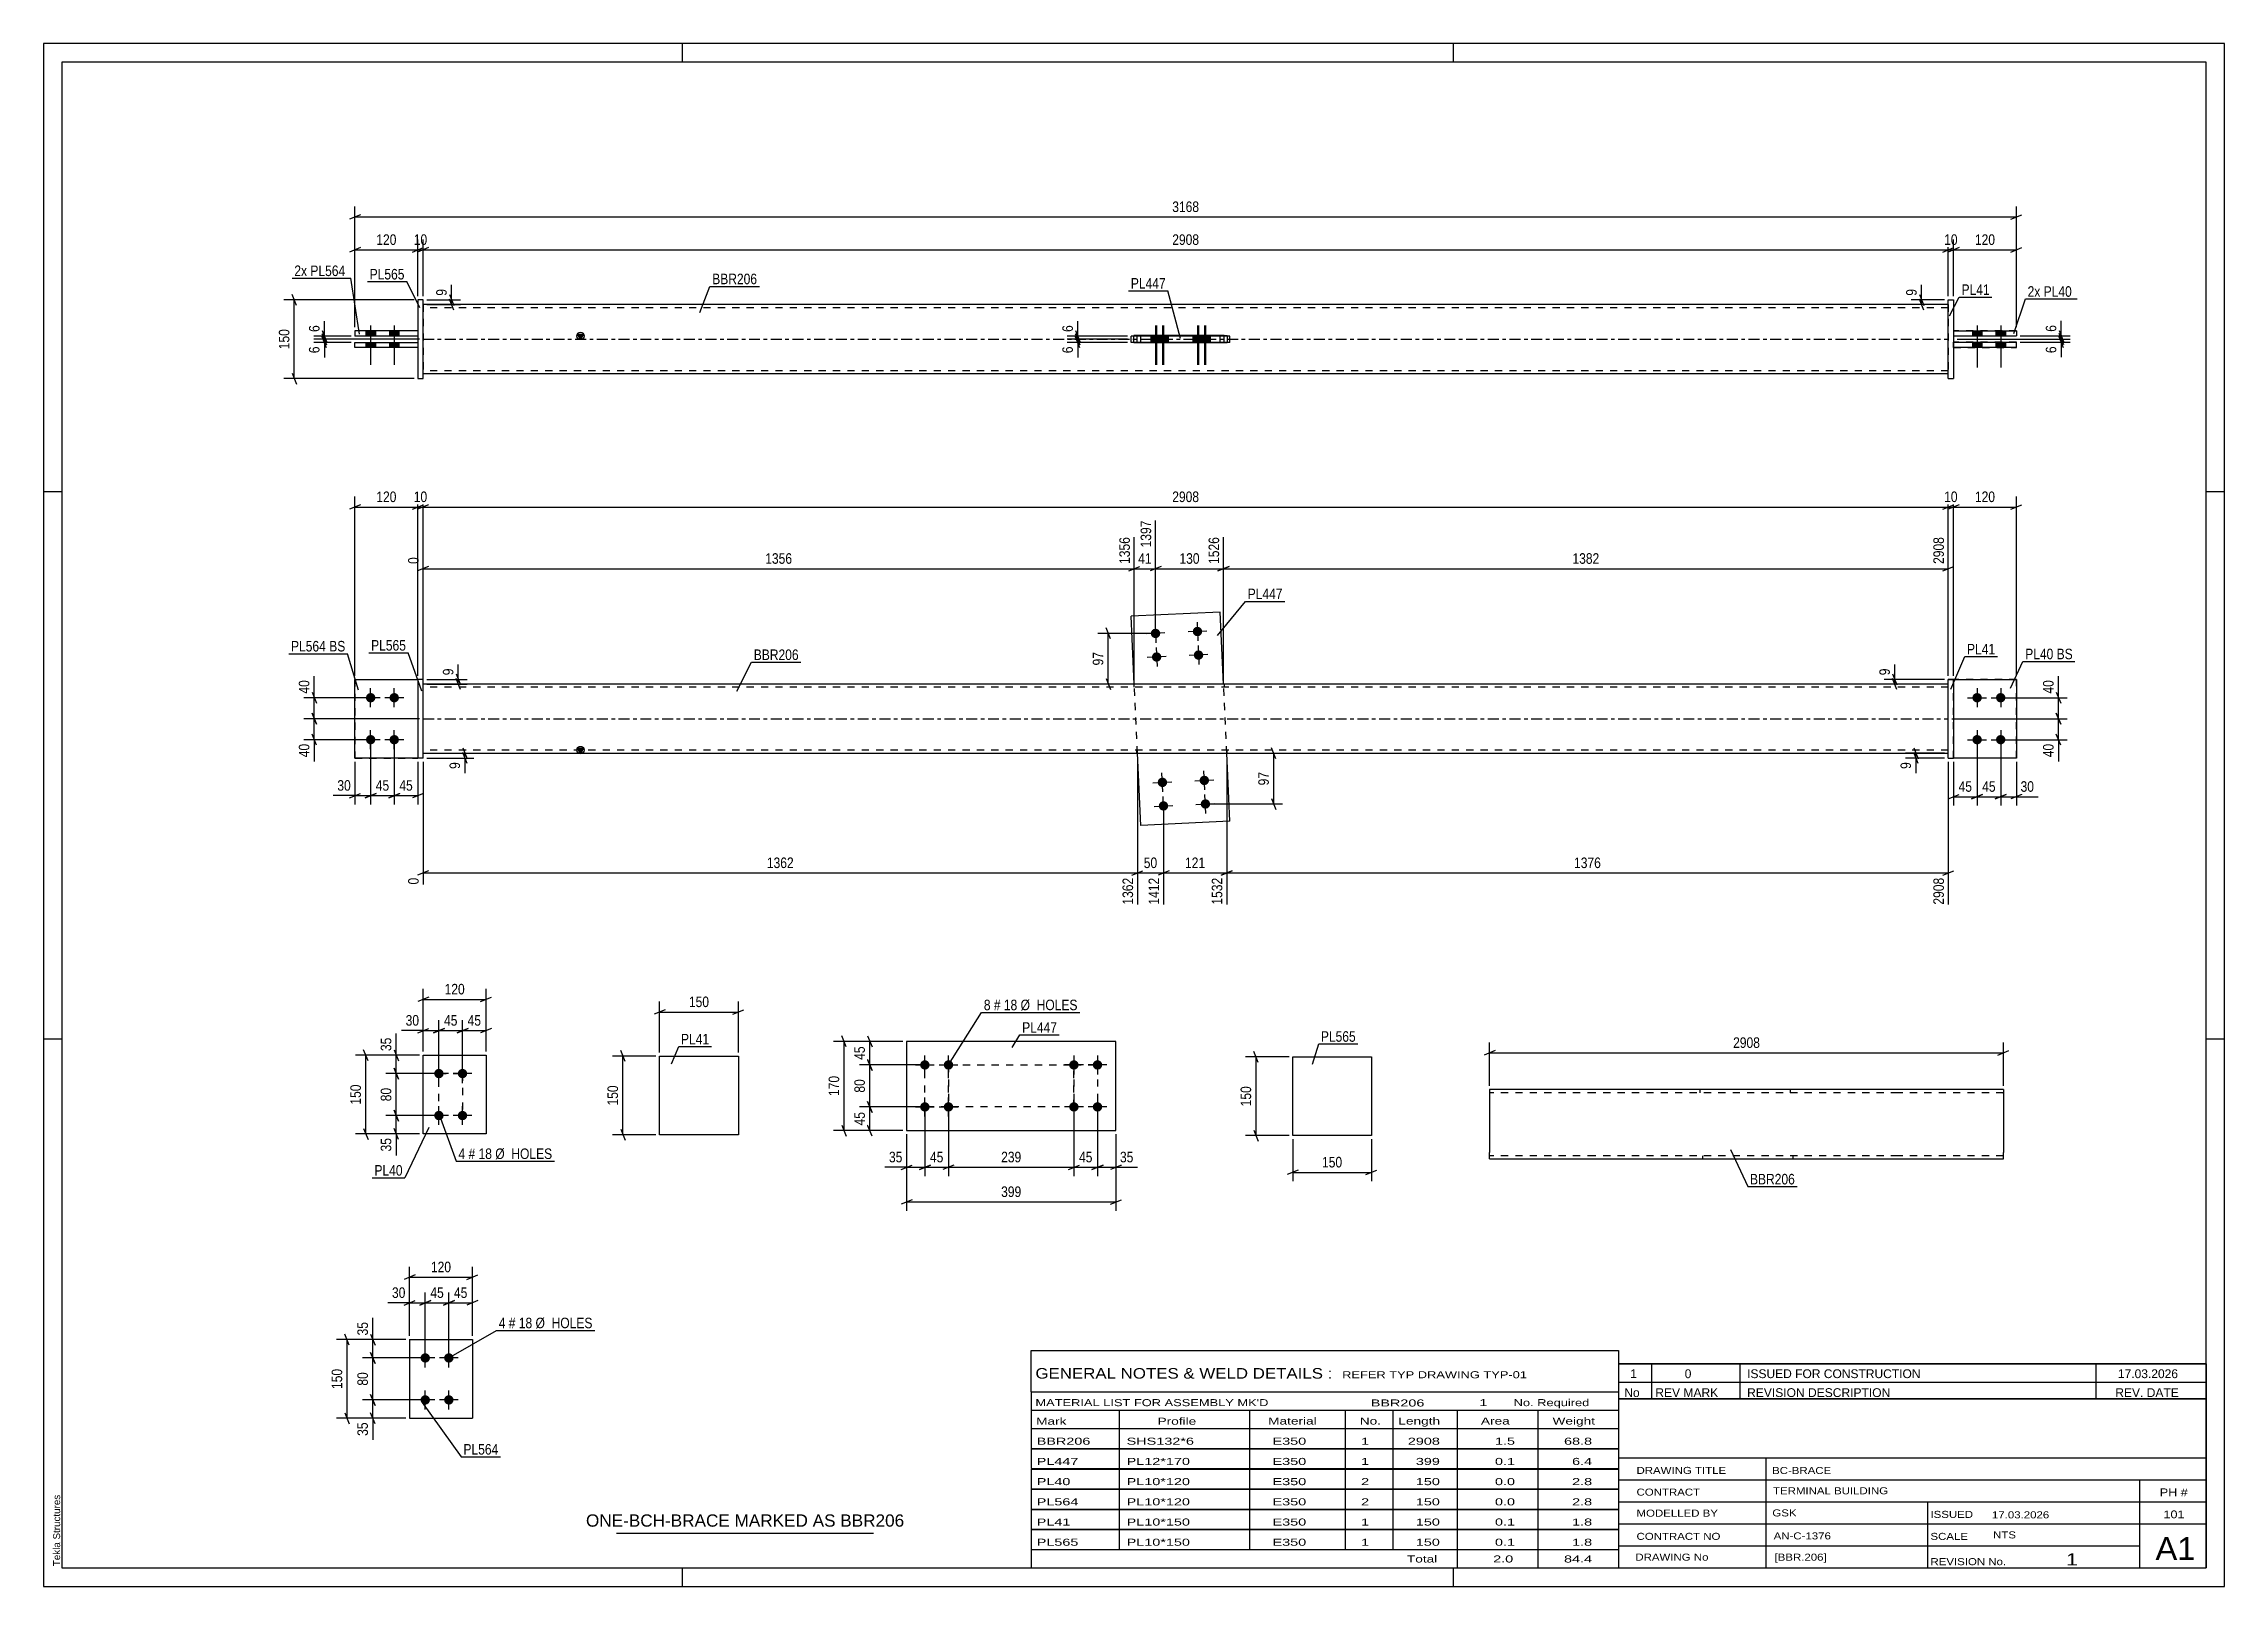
# Model space of a CAD drawing. Header units: millimetres. Extents: x 0 to 594, y 0 to 420.
import ezdxf

# ---------------------------------------------------------------- set-up
doc = ezdxf.new("R2010")
doc.units = ezdxf.units.MM
doc.linetypes.add('DXK_LINE_DOT2', pattern=[3.9198, 1.9599, -1.9599])
doc.linetypes.add('DXK_LINE_DOT3', pattern=[5.9187, 2.979, -0.9799, 0.9799, -0.9799])
doc.styles.add('Arial', font='ARIAL.TTF', dxfattribs={"height": 0.2})
doc.styles.add('Arial Narrow', font='ARIALN.TTF', dxfattribs={"height": 0.2})

# ---------------------------------------------------------------- blocks, each defined once
blk = doc.blocks.new('Unknown-585636634-1129')
at = {"color": 5, "linetype": 'Continuous'}
for p, q in [((594, 420), (0, 420)), ((0, 420), (0, 0)), ((174, 415), (174, 420)), ((384, 415), (384, 420)), ((594, 0), (594, 420)), ((589, 415), (5, 415)), ((5, 415), (5, 5)), ((589, 5), (589, 415)), ((5, 298), (0, 298)), ((594, 298), (589, 298)), ((5, 149), (0, 149)), ((594, 149), (589, 149)), ((0, 0), (594, 0)), ((5, 5), (589, 5)), ((174, 0), (174, 5)), ((384, 0), (384, 5))]:
    blk.add_line(p, q, dxfattribs=at)
at = {"color": 174, "linetype": 'Continuous', "style": 'Arial'}
blk.add_text('Tekla Structures', height=1.9102, rotation=90, dxfattribs=at).set_placement((4.5, 5.5))
blk = doc.blocks.new('Part-585636634-3998 - 3997')
at = {"color": 2, "linetype": 'Continuous'}
for p, q in [((292.06, 148.38), (235.04, 148.38)), ((235.04, 148.38), (235.04, 124.1)), ((292.06, 124.1), (292.06, 148.38)), ((235.04, 124.1), (292.06, 124.1))]:
    blk.add_line(p, q, dxfattribs=at)
blk = doc.blocks.new('Bolt-585636634-3999 - 3997')
at = {"linetype": 'Continuous'}
for points in [[(280.63, 140.67, -1), (280.63, 143.24, -1)], [(287.06, 140.67, -1), (287.06, 143.24, -1)], [(280.63, 129.24, -1), (280.63, 131.81, -1)], [(287.06, 129.24, -1), (287.06, 131.81, -1)]]:
    blk.add_hatch(color=1, dxfattribs=at).paths.add_polyline_path(points)
at = {"color": 1, "linetype": 'Continuous'}
for p, q in [((280.63, 144.52), (280.63, 139.38)), ((287.06, 144.52), (287.06, 139.38)), ((283.2, 141.95), (278.06, 141.95)), ((289.63, 141.95), (284.49, 141.95)), ((280.63, 133.1), (280.63, 127.95)), ((287.06, 133.1), (287.06, 127.95)), ((283.2, 130.52), (278.06, 130.52)), ((289.63, 130.52), (284.49, 130.52))]:
    blk.add_line(p, q, dxfattribs=at)
blk = doc.blocks.new('Bolt-585636634-4000 - 3997')
at = {"linetype": 'Continuous'}
for points in [[(240.04, 143.24, -1), (240.04, 140.67, -1)], [(246.47, 143.24, -1), (246.47, 140.67, -1)], [(240.04, 131.81, -1), (240.04, 129.24, -1)], [(246.47, 131.81, -1), (246.47, 129.24, -1)]]:
    blk.add_hatch(color=1, dxfattribs=at).paths.add_polyline_path(points)
at = {"color": 1, "linetype": 'Continuous'}
for p, q in [((240.04, 139.38), (240.04, 144.52)), ((246.47, 139.38), (246.47, 144.52)), ((237.47, 141.95), (242.61, 141.95)), ((243.9, 141.95), (249.04, 141.95)), ((240.04, 127.95), (240.04, 133.1)), ((246.47, 127.95), (246.47, 133.1)), ((237.47, 130.52), (242.61, 130.52)), ((243.9, 130.52), (249.04, 130.52))]:
    blk.add_line(p, q, dxfattribs=at)
blk = doc.blocks.new('Bolt-585636634-1609 - 1588')
at = {"linetype": 'Continuous'}
for points in [[(107.67, 138.32, -1), (107.67, 140.89, -1)], [(114.1, 138.32, -1), (114.1, 140.89, -1)], [(107.67, 126.89, -1), (107.67, 129.46, -1)], [(114.1, 126.89, -1), (114.1, 129.46, -1)]]:
    blk.add_hatch(color=1, dxfattribs=at).paths.add_polyline_path(points)
at = {"color": 1, "linetype": 'Continuous'}
for p, q in [((110.24, 139.61), (105.1, 139.61)), ((107.67, 137.03), (107.67, 142.18)), ((116.67, 139.61), (111.53, 139.61)), ((114.1, 137.03), (114.1, 142.18)), ((107.67, 125.61), (107.67, 130.75)), ((114.1, 125.61), (114.1, 130.75)), ((110.24, 128.18), (105.1, 128.18)), ((116.67, 128.18), (111.53, 128.18))]:
    blk.add_line(p, q, dxfattribs=at)
blk = doc.blocks.new('Part-585636634-1604 - 1588')
at = {"color": 2, "linetype": 'Continuous'}
for p, q in [((103.39, 123.18), (103.39, 144.61)), ((103.39, 144.61), (120.53, 144.61)), ((120.53, 144.61), (120.53, 123.18)), ((120.53, 123.18), (103.39, 123.18))]:
    blk.add_line(p, q, dxfattribs=at)
blk = doc.blocks.new('Bolt-585636634-1962 - 1946')
at = {"linetype": 'Continuous'}
for points in [[(89.08, 240.64, -1), (89.08, 243.22, -1)], [(95.51, 240.64, -1), (95.51, 243.22, -1)], [(89.08, 229.22, -1), (89.08, 231.79, -1)], [(95.51, 229.22, -1), (95.51, 231.79, -1)]]:
    blk.add_hatch(color=1, dxfattribs=at).paths.add_polyline_path(points)
at = {"color": 1, "linetype": 'Continuous'}
for p, q in [((89.08, 239.36), (89.08, 244.5)), ((95.51, 239.36), (95.51, 244.5)), ((91.65, 241.93), (86.51, 241.93)), ((98.08, 241.93), (92.94, 241.93)), ((89.08, 227.93), (89.08, 233.07)), ((95.51, 227.93), (95.51, 233.07)), ((91.65, 230.5), (86.51, 230.5)), ((98.08, 230.5), (92.94, 230.5))]:
    blk.add_line(p, q, dxfattribs=at)
blk = doc.blocks.new('Part-585636634-1978 - 1946')
at = {"color": 7, "linetype": 'DXK_LINE_DOT2'}
for p, q in [((84.79, 246.93), (84.79, 225.5)), ((84.79, 246.93), (101.94, 246.93)), ((101.94, 246.93), (101.94, 225.5)), ((84.79, 225.5), (101.94, 225.5))]:
    blk.add_line(p, q, dxfattribs=at)
blk = doc.blocks.new('Bolt-585636634-1961 - 1946')
at = {"linetype": 'Continuous'}
for points in [[(304.15, 259.49, -1), (301.58, 259.38, -1)], [(315.57, 260.02, -1), (313, 259.9, -1)], [(304.45, 253.07, -1), (301.88, 252.95, -1)], [(315.86, 253.6, -1), (313.3, 253.48, -1)]]:
    blk.add_hatch(color=1, dxfattribs=at).paths.add_polyline_path(points)
at = {"color": 1, "linetype": 'Continuous'}
for p, q in [((302.75, 262), (302.99, 256.87)), ((314.16, 262.53), (314.4, 257.39)), ((305.44, 259.55), (300.3, 259.32)), ((303.04, 255.58), (303.28, 250.44)), ((316.85, 260.08), (311.71, 259.84)), ((314.46, 256.11), (314.7, 250.97)), ((305.73, 253.13), (300.59, 252.89)), ((317.15, 253.66), (312.01, 253.42))]:
    blk.add_line(p, q, dxfattribs=at)
blk = doc.blocks.new('Part-585636634-1953 - 1946')
at = {"linetype": 'Continuous'}
blk.add_hatch(color=2, dxfattribs=at).paths.add_polyline_path([(146.22, 226.79), (145.42, 228.19), (147.02, 228.19)])
at = {"color": 2, "linetype": 'Continuous'}
for p, q in [((518.79, 245.64), (103.36, 245.64)), ((103.36, 226.79), (518.79, 226.79)), ((146.22, 226.79), (145.42, 228.19)), ((145.42, 228.19), (147.02, 228.19)), ((147.02, 228.19), (146.22, 226.79))]:
    blk.add_line(p, q, dxfattribs=at)
at = {"color": 7, "linetype": 'DXK_LINE_DOT2'}
for p, q in [((103.36, 226.79), (103.36, 245.64)), ((518.79, 244.79), (103.36, 244.79)), ((296.93, 245.64), (296.93, 244.79)), ((321.56, 245.64), (321.56, 244.79)), ((518.79, 226.79), (518.79, 245.64)), ((518.79, 227.64), (103.36, 227.64)), ((297.76, 226.79), (297.76, 227.64)), ((322.39, 226.79), (322.39, 227.64))]:
    blk.add_line(p, q, dxfattribs=at)
at = {"color": 7, "linetype": 'DXK_LINE_DOT3'}
blk.add_line((103.36, 236.22), (518.79, 236.22), dxfattribs=at)
at = {"color": 2, "linetype": 'Continuous'}
blk.add_circle((146.22, 227.69), 1, dxfattribs=at)
blk = doc.blocks.new('Part-585636634-1958 - 1946')
at = {"color": 2, "linetype": 'Continuous'}
for p, q in [((520.22, 246.93), (537.36, 246.93)), ((537.36, 246.93), (537.36, 225.5)), ((537.36, 225.5), (520.22, 225.5))]:
    blk.add_line(p, q, dxfattribs=at)
at = {"color": 7, "linetype": 'DXK_LINE_DOT2'}
blk.add_line((520.22, 225.5), (520.22, 246.93), dxfattribs=at)
blk = doc.blocks.new('Bolt-585636634-1960 - 1946')
at = {"linetype": 'Continuous'}
for points in [[(303.45, 218.83, -1), (306.02, 218.95, -1)], [(314.87, 219.36, -1), (317.44, 219.48, -1)], [(315.17, 212.94, -1), (317.74, 213.06, -1)], [(303.75, 212.41, -1), (306.32, 212.53, -1)]]:
    blk.add_hatch(color=1, dxfattribs=at).paths.add_polyline_path(points)
at = {"color": 1, "linetype": 'Continuous'}
for p, q in [((304.86, 216.32), (304.62, 221.46)), ((316.27, 216.85), (316.04, 221.99)), ((302.17, 218.77), (307.31, 219.01)), ((305.15, 209.9), (304.92, 215.04)), ((313.59, 219.3), (318.72, 219.54)), ((316.57, 210.43), (316.33, 215.57)), ((302.47, 212.35), (307.6, 212.59)), ((313.88, 212.88), (319.02, 213.11))]:
    blk.add_line(p, q, dxfattribs=at)
blk = doc.blocks.new('Bolt-585636634-1963 - 1946')
at = {"linetype": 'Continuous'}
for points in [[(526.65, 243.22, -1), (526.65, 240.64, -1)], [(533.07, 243.22, -1), (533.07, 240.64, -1)], [(526.65, 231.79, -1), (526.65, 229.22, -1)], [(533.07, 231.79, -1), (533.07, 229.22, -1)]]:
    blk.add_hatch(color=1, dxfattribs=at).paths.add_polyline_path(points)
at = {"color": 1, "linetype": 'Continuous'}
for p, q in [((526.65, 244.5), (526.65, 239.36)), ((533.07, 244.5), (533.07, 239.36)), ((524.07, 241.93), (529.22, 241.93)), ((530.5, 241.93), (535.65, 241.93)), ((526.65, 233.07), (526.65, 227.93)), ((533.07, 233.07), (533.07, 227.93)), ((524.07, 230.5), (529.22, 230.5)), ((530.5, 230.5), (535.65, 230.5))]:
    blk.add_line(p, q, dxfattribs=at)
blk = doc.blocks.new('Part-585636634-1968 - 1946')
at = {"color": 2, "linetype": 'Continuous'}
for p, q in [((320.47, 265.25), (296.21, 264.13)), ((297.07, 245.64), (296.21, 264.13)), ((321.38, 245.64), (320.47, 265.25)), ((298.84, 207.18), (297.94, 226.79)), ((323.1, 208.3), (322.25, 226.79)), ((323.1, 208.3), (298.84, 207.18))]:
    blk.add_line(p, q, dxfattribs=at)
at = {"color": 7, "linetype": 'DXK_LINE_DOT2'}
for p, q in [((297.94, 226.79), (297.07, 245.64)), ((322.25, 226.79), (321.38, 245.64))]:
    blk.add_line(p, q, dxfattribs=at)
blk = doc.blocks.new('Part-585636634-1973 - 1946')
at = {"color": 2, "linetype": 'Continuous'}
for p, q in [((103.36, 246.93), (101.94, 246.93)), ((101.94, 246.93), (101.94, 225.5)), ((103.36, 225.5), (103.36, 246.93)), ((103.36, 225.5), (101.94, 225.5))]:
    blk.add_line(p, q, dxfattribs=at)
blk = doc.blocks.new('Part-585636634-1983 - 1946')
at = {"color": 2, "linetype": 'Continuous'}
for p, q in [((84.79, 225.5), (84.79, 246.93)), ((84.79, 246.93), (101.94, 246.93)), ((101.94, 225.5), (84.79, 225.5))]:
    blk.add_line(p, q, dxfattribs=at)
at = {"color": 7, "linetype": 'DXK_LINE_DOT2'}
blk.add_line((101.94, 246.93), (101.94, 225.5), dxfattribs=at)
blk = doc.blocks.new('Part-585636634-1988 - 1946')
at = {"color": 2, "linetype": 'Continuous'}
for p, q in [((520.22, 246.93), (518.79, 246.93)), ((518.79, 225.5), (518.79, 246.93)), ((520.22, 246.93), (520.22, 225.5)), ((518.79, 225.5), (518.79, 225.5)), ((518.79, 225.5), (520.22, 225.5))]:
    blk.add_line(p, q, dxfattribs=at)
at = {"color": 7, "linetype": 'DXK_LINE_DOT2'}
for p, q in [((518.79, 246.93), (518.79, 246.93)), ((518.79, 246.93), (520.22, 246.93)), ((520.22, 246.93), (520.22, 246.93)), ((518.79, 225.5), (520.22, 225.5))]:
    blk.add_line(p, q, dxfattribs=at)
blk = doc.blocks.new('Part-585636634-1994 - 1946')
at = {"color": 7, "linetype": 'DXK_LINE_DOT2'}
for p, q in [((537.36, 246.93), (520.22, 246.93)), ((520.22, 225.5), (520.22, 246.93)), ((537.36, 225.5), (537.36, 246.93)), ((537.36, 225.5), (520.22, 225.5))]:
    blk.add_line(p, q, dxfattribs=at)
blk = doc.blocks.new('Part-585636634-2426 - 2415')
at = {"color": 2, "linetype": 'Continuous'}
for p, q in [((84.79, 337.24), (84.79, 338.67)), ((84.79, 338.67), (101.94, 338.67)), ((101.94, 338.67), (101.94, 337.24)), ((101.94, 337.24), (84.79, 337.24))]:
    blk.add_line(p, q, dxfattribs=at)
blk = doc.blocks.new('Part-585636634-2431 - 2415')
at = {"color": 2, "linetype": 'Continuous'}
for p, q in [((518.79, 350.24), (518.79, 350.24)), ((518.79, 328.82), (518.79, 350.24)), ((518.79, 350.24), (520.22, 350.24)), ((520.22, 350.24), (520.22, 350.24)), ((520.22, 350.24), (520.22, 328.82)), ((518.79, 328.82), (520.22, 328.82)), ((518.79, 328.82), (518.79, 328.82)), ((520.22, 328.82), (520.22, 328.82))]:
    blk.add_line(p, q, dxfattribs=at)
at = {"color": 7, "linetype": 'DXK_LINE_DOT2'}
for p, q in [((518.79, 350.24), (518.79, 350.24)), ((518.79, 350.24), (520.22, 350.24)), ((518.79, 328.82), (520.22, 328.82))]:
    blk.add_line(p, q, dxfattribs=at)
blk = doc.blocks.new('Bolt-585636634-2432 - 2415')
at = {"linetype": 'Continuous'}
for points in [[(303.45, 338.67), (306.02, 338.67), (306.02, 340.39), (303.45, 340.39)], [(303.75, 338.67), (306.32, 338.67), (306.32, 340.39), (303.75, 340.39)], [(314.87, 338.67), (317.44, 338.67), (317.44, 340.39), (314.87, 340.39)], [(315.17, 338.67), (317.74, 338.67), (317.74, 340.39), (315.17, 340.39)]]:
    blk.add_hatch(color=1, dxfattribs=at).paths.add_polyline_path(points)
at = {"color": 1, "linetype": 'Continuous'}
for p, q in [((303.45, 340.39), (303.45, 338.67)), ((303.75, 340.39), (303.75, 338.67)), ((304.74, 343.24), (304.74, 332.53)), ((305.04, 343.24), (305.04, 332.53)), ((306.02, 340.39), (306.02, 338.67)), ((306.32, 340.39), (306.32, 338.67)), ((314.87, 340.39), (314.87, 338.67)), ((315.17, 340.39), (315.17, 338.67)), ((316.16, 343.24), (316.16, 332.53)), ((316.45, 343.24), (316.45, 332.53)), ((317.44, 340.39), (317.44, 338.67)), ((317.74, 340.39), (317.74, 338.67))]:
    blk.add_line(p, q, dxfattribs=at)
blk = doc.blocks.new('Bolt-585636634-2433 - 2415')
at = {"linetype": 'Continuous'}
for points in [[(304.15, 340.39), (301.58, 340.39), (301.58, 338.67), (304.15, 338.67)], [(304.45, 340.39), (301.88, 340.39), (301.88, 338.67), (304.45, 338.67)], [(315.57, 340.39), (313, 340.39), (313, 338.67), (315.57, 338.67)], [(315.87, 340.39), (313.29, 340.39), (313.29, 338.67), (315.87, 338.67)]]:
    blk.add_hatch(color=1, dxfattribs=at).paths.add_polyline_path(points)
at = {"color": 1, "linetype": 'Continuous'}
for p, q in [((301.58, 340.39), (301.58, 338.67)), ((301.88, 340.39), (301.88, 338.67)), ((302.87, 343.24), (302.87, 332.53)), ((303.16, 343.24), (303.16, 332.53)), ((304.15, 340.39), (304.15, 338.67)), ((304.45, 340.39), (304.45, 338.67)), ((313, 340.39), (313, 338.67)), ((313.29, 340.39), (313.29, 338.67)), ((314.28, 343.24), (314.28, 332.53)), ((314.58, 343.24), (314.58, 332.53)), ((315.57, 340.39), (315.57, 338.67)), ((315.87, 340.39), (315.87, 338.67))]:
    blk.add_line(p, q, dxfattribs=at)
blk = doc.blocks.new('Part-585636634-2443 - 2415')
at = {"linetype": 'Continuous'}
blk.add_hatch(color=2, dxfattribs=at).paths.add_polyline_path([(146.22, 339.53), (145.42, 340.93), (147.02, 340.93)])
at = {"color": 2, "linetype": 'Continuous'}
for p, q in [((518.79, 348.96), (103.36, 348.96)), ((146.22, 339.53), (145.42, 340.93)), ((145.42, 340.93), (147.02, 340.93)), ((147.02, 340.93), (146.22, 339.53)), ((321.56, 340.53), (296.93, 340.53)), ((296.93, 340.39), (296.93, 340.53)), ((296.93, 338.67), (296.93, 338.53)), ((297.76, 340.39), (297.76, 340.53)), ((297.76, 338.53), (297.76, 338.67)), ((321.56, 338.53), (321.56, 340.53)), ((321.56, 338.53), (296.93, 338.53)), ((518.79, 330.1), (103.36, 330.1))]:
    blk.add_line(p, q, dxfattribs=at)
at = {"color": 7, "linetype": 'DXK_LINE_DOT2'}
for p, q in [((103.36, 348.96), (103.36, 330.1)), ((518.79, 348.1), (103.36, 348.1)), ((518.79, 348.96), (518.79, 330.1)), ((296.93, 338.53), (296.93, 340.39)), ((297.76, 340.53), (297.76, 338.67)), ((321.56, 340.53), (322.39, 340.53)), ((322.39, 340.53), (322.39, 338.53)), ((322.39, 338.53), (321.56, 338.53)), ((518.79, 330.96), (103.36, 330.96))]:
    blk.add_line(p, q, dxfattribs=at)
at = {"color": 7, "linetype": 'DXK_LINE_DOT3'}
blk.add_line((103.36, 339.53), (518.79, 339.53), dxfattribs=at)
at = {"color": 2, "linetype": 'Continuous'}
blk.add_circle((146.22, 340.43), 1, dxfattribs=at)
blk = doc.blocks.new('Part-585636634-2448 - 2415')
at = {"color": 2, "linetype": 'Continuous'}
for p, q in [((520.22, 338.7), (537.36, 338.7)), ((520.22, 337.27), (520.22, 338.7)), ((537.36, 337.27), (537.36, 338.7)), ((537.36, 337.27), (520.22, 337.27))]:
    blk.add_line(p, q, dxfattribs=at)
at = {"color": 7, "linetype": 'DXK_LINE_DOT2'}
for p, q in [((537.36, 338.7), (520.22, 338.7)), ((520.22, 337.27), (537.36, 337.27))]:
    blk.add_line(p, q, dxfattribs=at)
blk = doc.blocks.new('Part-585636634-2453 - 2415')
at = {"color": 2, "linetype": 'Continuous'}
for p, q in [((520.22, 341.85), (537.36, 341.85)), ((520.22, 341.85), (520.22, 340.42)), ((520.22, 340.42), (537.36, 340.42)), ((537.36, 341.85), (537.36, 340.42))]:
    blk.add_line(p, q, dxfattribs=at)
at = {"color": 7, "linetype": 'DXK_LINE_DOT2'}
for p, q in [((520.22, 341.85), (520.22, 341.85)), ((537.36, 341.85), (520.22, 341.85)), ((520.22, 340.42), (537.36, 340.42)), ((537.36, 341.85), (537.36, 341.85))]:
    blk.add_line(p, q, dxfattribs=at)
blk = doc.blocks.new('Part-585636634-2458 - 2415')
at = {"color": 2, "linetype": 'Continuous'}
for p, q in [((101.94, 341.82), (84.79, 341.82)), ((84.79, 341.82), (84.79, 340.39)), ((101.94, 340.39), (84.79, 340.39)), ((101.94, 341.82), (101.94, 340.39))]:
    blk.add_line(p, q, dxfattribs=at)
blk = doc.blocks.new('Part-585636634-2463 - 2415')
at = {"color": 2, "linetype": 'Continuous'}
for p, q in [((103.36, 350.24), (101.94, 350.24)), ((101.94, 350.24), (101.94, 328.82)), ((103.36, 328.82), (103.36, 350.24)), ((101.94, 328.82), (103.36, 328.82))]:
    blk.add_line(p, q, dxfattribs=at)
blk = doc.blocks.new('Part-585636634-2468 - 2415')
at = {"color": 2, "linetype": 'Continuous'}
for p, q in [((296.21, 338.67), (296.21, 340.39)), ((321.56, 340.39), (296.21, 340.39)), ((321.56, 338.67), (296.21, 338.67)), ((320.47, 338.67), (320.47, 340.39))]:
    blk.add_line(p, q, dxfattribs=at)
at = {"color": 7, "linetype": 'DXK_LINE_DOT2'}
for p, q in [((298.84, 338.67), (298.84, 340.39)), ((323.1, 340.39), (321.56, 340.39)), ((323.1, 338.67), (321.56, 338.67)), ((323.1, 338.67), (323.1, 340.39))]:
    blk.add_line(p, q, dxfattribs=at)
blk = doc.blocks.new('Bolt-585636634-2469 - 2415')
at = {"linetype": 'Continuous'}
for points in [[(87.79, 340.39), (90.36, 340.39), (90.36, 341.82), (87.79, 341.82)], [(87.79, 340.39), (90.36, 340.39), (90.36, 341.82), (87.79, 341.82)], [(87.79, 337.24), (90.36, 337.24), (90.36, 338.67), (87.79, 338.67)], [(87.79, 337.24), (90.36, 337.24), (90.36, 338.67), (87.79, 338.67)], [(94.22, 340.39), (96.79, 340.39), (96.79, 341.82), (94.22, 341.82)], [(94.22, 340.39), (96.79, 340.39), (96.79, 341.82), (94.22, 341.82)], [(94.22, 337.24), (96.79, 337.24), (96.79, 338.67), (94.22, 338.67)], [(94.22, 337.24), (96.79, 337.24), (96.79, 338.67), (94.22, 338.67)]]:
    blk.add_hatch(color=1, dxfattribs=at).paths.add_polyline_path(points)
at = {"color": 1, "linetype": 'Continuous'}
for p, q in [((87.79, 341.82), (87.79, 340.39)), ((87.79, 341.82), (87.79, 340.39)), ((87.79, 338.67), (87.79, 337.24)), ((87.79, 338.67), (87.79, 337.24)), ((89.08, 343.24), (89.08, 332.53)), ((89.08, 343.24), (89.08, 332.53)), ((90.36, 341.82), (90.36, 340.39)), ((90.36, 341.82), (90.36, 340.39)), ((90.36, 338.67), (90.36, 337.24)), ((90.36, 338.67), (90.36, 337.24)), ((94.22, 341.82), (94.22, 340.39)), ((94.22, 341.82), (94.22, 340.39)), ((94.22, 338.67), (94.22, 337.24)), ((94.22, 338.67), (94.22, 337.24)), ((95.51, 343.24), (95.51, 332.53)), ((95.51, 343.24), (95.51, 332.53)), ((96.79, 341.82), (96.79, 340.39)), ((96.79, 341.82), (96.79, 340.39)), ((96.79, 338.67), (96.79, 337.24)), ((96.79, 338.67), (96.79, 337.24))]:
    blk.add_line(p, q, dxfattribs=at)
blk = doc.blocks.new('Bolt-585636634-2470 - 2415')
at = {"linetype": 'Continuous'}
for points in [[(527.93, 341.85), (525.36, 341.85), (525.36, 340.42), (527.93, 340.42)], [(527.93, 341.85), (525.36, 341.85), (525.36, 340.42), (527.93, 340.42)], [(527.93, 338.7), (525.36, 338.7), (525.36, 337.27), (527.93, 337.27)], [(527.93, 338.7), (525.36, 338.7), (525.36, 337.27), (527.93, 337.27)], [(534.36, 341.85), (531.79, 341.85), (531.79, 340.42), (534.36, 340.42)], [(534.36, 341.85), (531.79, 341.85), (531.79, 340.42), (534.36, 340.42)], [(534.36, 338.7), (531.79, 338.7), (531.79, 337.27), (534.36, 337.27)], [(534.36, 338.7), (531.79, 338.7), (531.79, 337.27), (534.36, 337.27)]]:
    blk.add_hatch(color=1, dxfattribs=at).paths.add_polyline_path(points)
at = {"color": 1, "linetype": 'Continuous'}
for p, q in [((525.36, 341.85), (525.36, 340.42)), ((525.36, 341.85), (525.36, 340.42)), ((525.36, 338.7), (525.36, 337.27)), ((525.36, 338.7), (525.36, 337.27)), ((526.65, 343.28), (526.65, 331.85)), ((526.65, 343.28), (526.65, 331.85)), ((527.93, 341.85), (527.93, 340.42)), ((527.93, 341.85), (527.93, 340.42)), ((527.93, 338.7), (527.93, 337.27)), ((527.93, 338.7), (527.93, 337.27)), ((531.79, 341.85), (531.79, 340.42)), ((531.79, 341.85), (531.79, 340.42)), ((531.79, 338.7), (531.79, 337.27)), ((531.79, 338.7), (531.79, 337.27)), ((533.07, 343.28), (533.07, 331.85)), ((533.07, 343.28), (533.07, 331.85)), ((534.36, 341.85), (534.36, 340.42)), ((534.36, 341.85), (534.36, 340.42)), ((534.36, 338.7), (534.36, 337.27)), ((534.36, 338.7), (534.36, 337.27))]:
    blk.add_line(p, q, dxfattribs=at)
blk = doc.blocks.new('Bolt-585636634-4008 - 4006')
at = {"linetype": 'Continuous'}
for points in [[(103.95, 60.9, -1), (103.95, 63.47, -1)], [(110.38, 60.9, -1), (110.38, 63.47, -1)], [(103.95, 49.47, -1), (103.95, 52.04, -1)], [(110.38, 49.47, -1), (110.38, 52.04, -1)]]:
    blk.add_hatch(color=1, dxfattribs=at).paths.add_polyline_path(points)
at = {"color": 1, "linetype": 'Continuous'}
for p, q in [((106.53, 62.18), (101.38, 62.18)), ((103.95, 59.61), (103.95, 64.76)), ((112.95, 62.18), (107.81, 62.18)), ((110.38, 59.61), (110.38, 64.76)), ((106.53, 50.76), (101.38, 50.76)), ((103.95, 48.18), (103.95, 53.33)), ((112.95, 50.76), (107.81, 50.76)), ((110.38, 48.18), (110.38, 53.33))]:
    blk.add_line(p, q, dxfattribs=at)
blk = doc.blocks.new('Part-585636634-4007 - 4006')
at = {"color": 2, "linetype": 'Continuous'}
for p, q in [((99.67, 67.18), (99.67, 45.76)), ((99.67, 67.18), (116.81, 67.18)), ((116.81, 67.18), (116.81, 45.76)), ((99.67, 45.76), (116.81, 45.76))]:
    blk.add_line(p, q, dxfattribs=at)
blk = doc.blocks.new('Part-585636634-1564 - 1548')
at = {"color": 2, "linetype": 'Continuous'}
for p, q in [((167.8, 144.36), (189.23, 144.36)), ((167.8, 122.94), (167.8, 144.36)), ((189.23, 144.36), (189.23, 122.94)), ((189.23, 122.94), (167.8, 122.94))]:
    blk.add_line(p, q, dxfattribs=at)
blk = doc.blocks.new('Part-585636634-1531 - 1514')
at = {"color": 2, "linetype": 'Continuous'}
for p, q in [((422.44, 135.25), (393.86, 135.25)), ((393.86, 135.25), (393.86, 118.11)), ((505.15, 135.25), (422.54, 135.25)), ((533.82, 135.25), (505.25, 135.25)), ((533.82, 135.25), (533.82, 118.11)), ((393.86, 116.89), (393.86, 118.11)), ((393.86, 116.52), (393.86, 116.89)), ((393.86, 116.39), (393.86, 116.52)), ((393.86, 116.39), (422.44, 116.39)), ((422.54, 116.39), (505.15, 116.39)), ((505.25, 116.39), (533.82, 116.39)), ((533.82, 116.39), (533.82, 118.11))]:
    blk.add_line(p, q, dxfattribs=at)
at = {"color": 7, "linetype": 'DXK_LINE_DOT2'}
for p, q in [((422.44, 134.39), (393.86, 134.39)), ((505.15, 134.39), (422.54, 134.39)), ((451.11, 135.25), (451.11, 134.39)), ((475.74, 135.25), (475.74, 134.39)), ((533.82, 134.39), (505.25, 134.39)), ((533.82, 134.39), (533.82, 134.33)), ((533.82, 134.33), (533.82, 134.39)), ((533.82, 134.19), (533.82, 134.33)), ((533.82, 134.33), (533.82, 134.19)), ((393.86, 117.45), (393.86, 118.11)), ((393.86, 116.89), (393.86, 117.78)), ((393.86, 117.25), (393.86, 117.31)), ((393.86, 117.25), (393.86, 117.31)), ((422.44, 117.25), (393.86, 117.25)), ((393.86, 116.39), (393.86, 116.39)), ((505.15, 117.25), (422.54, 117.25)), ((451.94, 116.39), (451.94, 117.25)), ((476.58, 116.39), (476.58, 117.25)), ((533.82, 117.25), (505.25, 117.25)), ((533.82, 117.31), (533.82, 117.78)), ((533.82, 117.25), (533.82, 117.31))]:
    blk.add_line(p, q, dxfattribs=at)
blk = doc.blocks.new('Part-585636634-4016 - 4015')
at = {"color": 2, "linetype": 'Continuous'}
for p, q in [((340.25, 144.14), (361.67, 144.14)), ((340.25, 122.71), (340.25, 144.14)), ((361.67, 144.14), (361.67, 122.71)), ((361.67, 122.71), (340.25, 122.71))]:
    blk.add_line(p, q, dxfattribs=at)
blk = doc.blocks.new('Rectangle-585636634-4349 - 3997')
at = {"color": 1, "linetype": 'DXK_LINE_DOT2'}
blk.add_lwpolyline([(240.04, 141.95), (246.47, 141.95), (246.47, 130.52), (240.04, 130.52), (240.04, 141.95)], close=True, dxfattribs=at)
blk = doc.blocks.new('Rectangle-585636634-1724 - 1588')
at = {"color": 1, "linetype": 'DXK_LINE_DOT2'}
blk.add_lwpolyline([(107.67, 139.61), (114.1, 139.61), (114.1, 128.18), (107.67, 128.18), (107.67, 139.61)], close=True, dxfattribs=at)
blk = doc.blocks.new('Rectangle-585636634-4359 - 3997')
at = {"color": 1, "linetype": 'DXK_LINE_DOT2'}
blk.add_lwpolyline([(246.47, 141.95), (280.63, 141.95), (280.63, 130.52), (246.47, 130.52), (246.47, 141.95)], close=True, dxfattribs=at)
blk = doc.blocks.new('Rectangle-585636634-4369 - 3997')
at = {"color": 1, "linetype": 'DXK_LINE_DOT2'}
blk.add_lwpolyline([(280.63, 141.95), (287.06, 141.95), (287.06, 130.52), (280.63, 130.52), (280.63, 141.95)], close=True, dxfattribs=at)
blk = doc.blocks.new('StraightDimension-585636634-4061 - 3997')
at = {"color": 7, "linetype": 'Continuous'}
for p, q in [((218.64, 146.88), (217.44, 149.88)), ((234.04, 148.38), (215.19, 148.38)), ((218.04, 124.1), (218.04, 148.38)), ((217.44, 125.6), (218.64, 122.6)), ((234.04, 124.1), (215.19, 124.1))]:
    blk.add_line(p, q, dxfattribs=at)
at = {"color": 0}
blk.add_wipeout([(217.29, 139.58), (213.09, 139.58), (213.09, 132.9), (217.29, 132.9)], dxfattribs=at)
at = {"color": 3, "style": 'Arial Narrow'}
blk.add_text('170', height=2.863, rotation=90.00021, dxfattribs=at).set_placement((216.69, 133.5))
blk = doc.blocks.new('StraightDimension-585636634-4021 - 3997')
at = {"color": 7, "linetype": 'Continuous'}
for p, q in [((287.06, 129.52), (287.06, 111.7)), ((292.06, 123.1), (292.06, 111.7)), ((285.56, 113.5), (288.56, 114.7)), ((287.06, 114.1), (292.06, 114.1)), ((293.56, 114.7), (290.56, 113.5))]:
    blk.add_line(p, q, dxfattribs=at)
at = {"color": 0}
blk.add_wipeout([(297.44, 114.85), (297.44, 119.05), (292.58, 119.05), (292.58, 114.85)], dxfattribs=at)
at = {"color": 7, "linetype": 'Continuous'}
blk.add_line((292.06, 114.1), (297.96, 114.1), dxfattribs=at)
blk.add_line((292.06, 114.1), (297.96, 114.1), dxfattribs=at)
at = {"color": 3, "style": 'Arial Narrow'}
blk.add_text('35', height=2.863, dxfattribs=at).set_placement((293.18, 115.45))
blk = doc.blocks.new('StraightDimension-585636634-4022 - 3997')
at = {"color": 7, "linetype": 'Continuous'}
for p, q in [((280.63, 129.52), (280.63, 111.7)), ((287.06, 129.52), (287.06, 111.7)), ((279.13, 113.5), (282.13, 114.7)), ((280.63, 114.1), (287.06, 114.1)), ((288.56, 114.7), (285.56, 113.5))]:
    blk.add_line(p, q, dxfattribs=at)
at = {"color": 0}
blk.add_wipeout([(286.27, 114.85), (286.27, 119.05), (281.42, 119.05), (281.42, 114.85)], dxfattribs=at)
at = {"color": 3, "style": 'Arial Narrow'}
blk.add_text('45', height=2.863, dxfattribs=at).set_placement((282.02, 115.45))
blk = doc.blocks.new('StraightDimension-585636634-4023 - 3997')
at = {"color": 7, "linetype": 'Continuous'}
for p, q in [((246.47, 129.52), (246.47, 111.7)), ((280.63, 129.52), (280.63, 111.7)), ((247.97, 114.7), (244.97, 113.5)), ((246.47, 114.1), (280.63, 114.1)), ((279.13, 113.5), (282.13, 114.7))]:
    blk.add_line(p, q, dxfattribs=at)
at = {"color": 0}
blk.add_wipeout([(266.89, 114.85), (266.89, 119.05), (260.21, 119.05), (260.21, 114.85)], dxfattribs=at)
at = {"color": 3, "style": 'Arial Narrow'}
blk.add_text('239', height=2.863, dxfattribs=at).set_placement((260.81, 115.45))
blk = doc.blocks.new('StraightDimension-585636634-4024 - 3997')
at = {"color": 7, "linetype": 'Continuous'}
for p, q in [((240.04, 129.52), (240.04, 111.7)), ((246.47, 129.52), (246.47, 111.7)), ((238.54, 113.5), (241.54, 114.7)), ((240.04, 114.1), (246.47, 114.1)), ((247.97, 114.7), (244.97, 113.5))]:
    blk.add_line(p, q, dxfattribs=at)
at = {"color": 0}
blk.add_wipeout([(245.68, 114.85), (245.68, 119.05), (240.83, 119.05), (240.83, 114.85)], dxfattribs=at)
at = {"color": 3, "style": 'Arial Narrow'}
blk.add_text('45', height=2.863, dxfattribs=at).set_placement((241.43, 115.45))
blk = doc.blocks.new('StraightDimension-585636634-4025 - 3997')
at = {"color": 7, "linetype": 'Continuous'}
for p, q in [((240.04, 129.52), (240.04, 111.7)), ((235.04, 123.1), (235.04, 111.7)), ((233.54, 113.5), (236.54, 114.7)), ((235.04, 114.1), (240.04, 114.1)), ((241.54, 114.7), (238.54, 113.5))]:
    blk.add_line(p, q, dxfattribs=at)
at = {"color": 0}
blk.add_wipeout([(234.52, 114.85), (234.52, 119.05), (229.66, 119.05), (229.66, 114.85)], dxfattribs=at)
at = {"color": 7, "linetype": 'Continuous'}
blk.add_line((235.04, 114.1), (229.14, 114.1), dxfattribs=at)
blk.add_line((235.04, 114.1), (229.14, 114.1), dxfattribs=at)
at = {"color": 3, "style": 'Arial Narrow'}
blk.add_text('35', height=2.863, dxfattribs=at).set_placement((230.26, 115.45))
blk = doc.blocks.new('StraightDimension-585636634-4041 - 3997')
at = {"color": 7, "linetype": 'Continuous'}
for p, q in [((235.04, 123.1), (235.04, 102.26)), ((292.06, 123.1), (292.06, 102.26)), ((236.54, 105.26), (233.54, 104.06)), ((235.04, 104.66), (292.06, 104.66)), ((290.56, 104.06), (293.56, 105.26))]:
    blk.add_line(p, q, dxfattribs=at)
at = {"color": 0}
blk.add_wipeout([(266.89, 105.41), (266.89, 109.61), (260.21, 109.61), (260.21, 105.41)], dxfattribs=at)
at = {"color": 3, "style": 'Arial Narrow'}
blk.add_text('399', height=2.863, dxfattribs=at).set_placement((260.81, 106.01))
blk = doc.blocks.new('StraightDimension-585636634-4309 - 3997')
at = {"color": 7, "linetype": 'Continuous'}
for p, q in [((224.44, 149.88), (225.64, 146.88)), ((234.04, 148.38), (222.19, 148.38)), ((225.64, 140.45), (224.44, 143.45)), ((225.04, 141.95), (225.04, 148.38)), ((239.04, 141.95), (222.19, 141.95))]:
    blk.add_line(p, q, dxfattribs=at)
at = {"color": 0}
blk.add_wipeout([(224.29, 147.6), (220.09, 147.6), (220.09, 142.74), (224.29, 142.74)], dxfattribs=at)
at = {"color": 3, "style": 'Arial Narrow'}
blk.add_text('45', height=2.863, rotation=90.00021, dxfattribs=at).set_placement((223.69, 143.34))
blk = doc.blocks.new('StraightDimension-585636634-4310 - 3997')
at = {"color": 7, "linetype": 'Continuous'}
for p, q in [((224.44, 143.45), (225.64, 140.45)), ((239.04, 141.95), (222.19, 141.95)), ((225.04, 130.52), (225.04, 141.95)), ((225.64, 129.02), (224.44, 132.02)), ((239.04, 130.52), (222.19, 130.52))]:
    blk.add_line(p, q, dxfattribs=at)
at = {"color": 0}
blk.add_wipeout([(224.29, 138.67), (220.09, 138.67), (220.09, 133.81), (224.29, 133.81)], dxfattribs=at)
at = {"color": 3, "style": 'Arial Narrow'}
blk.add_text('80', height=2.863, rotation=90.00021, dxfattribs=at).set_placement((223.69, 134.41))
blk = doc.blocks.new('StraightDimension-585636634-4311 - 3997')
at = {"color": 7, "linetype": 'Continuous'}
for p, q in [((224.44, 132.02), (225.64, 129.02)), ((239.04, 130.52), (222.19, 130.52)), ((225.64, 122.6), (224.44, 125.6)), ((225.04, 124.1), (225.04, 130.52)), ((234.04, 124.1), (222.19, 124.1))]:
    blk.add_line(p, q, dxfattribs=at)
at = {"color": 0}
blk.add_wipeout([(224.29, 129.74), (220.09, 129.74), (220.09, 124.88), (224.29, 124.88)], dxfattribs=at)
at = {"color": 3, "style": 'Arial Narrow'}
blk.add_text('45', height=2.863, rotation=90.00021, dxfattribs=at).set_placement((223.69, 125.48))
blk = doc.blocks.new('StraightDimension-585636634-1624 - 1588')
at = {"color": 7, "linetype": 'Continuous'}
for p, q in [((106.67, 139.61), (93.19, 139.61)), ((95.44, 141.11), (96.64, 138.11)), ((96.04, 128.18), (96.04, 139.61)), ((106.67, 128.18), (93.19, 128.18)), ((96.64, 126.68), (95.44, 129.68))]:
    blk.add_line(p, q, dxfattribs=at)
at = {"color": 0}
blk.add_wipeout([(95.29, 136.32), (91.09, 136.32), (91.09, 131.46), (95.29, 131.46)], dxfattribs=at)
at = {"color": 3, "style": 'Arial Narrow'}
blk.add_text('80', height=2.863, rotation=90.00021, dxfattribs=at).set_placement((94.69, 132.06))
blk = doc.blocks.new('StraightDimension-585636634-1611 - 1588')
at = {"color": 7, "linetype": 'Continuous'}
for p, q in [((106.67, 128.18), (93.19, 128.18)), ((95.44, 129.68), (96.64, 126.68)), ((96.04, 123.18), (96.04, 128.18)), ((102.39, 123.18), (93.19, 123.18)), ((96.64, 121.68), (95.44, 124.68))]:
    blk.add_line(p, q, dxfattribs=at)
at = {"color": 0}
blk.add_wipeout([(95.29, 122.65), (91.09, 122.65), (91.09, 117.8), (95.29, 117.8)], dxfattribs=at)
at = {"color": 7, "linetype": 'Continuous'}
blk.add_line((96.04, 123.18), (96.04, 117.27), dxfattribs=at)
blk.add_line((96.04, 123.18), (96.04, 117.27), dxfattribs=at)
at = {"color": 3, "style": 'Arial Narrow'}
blk.add_text('35', height=2.863, rotation=90.00021, dxfattribs=at).set_placement((94.69, 118.4))
blk = doc.blocks.new('StraightDimension-585636634-1634 - 1588')
at = {"color": 7, "linetype": 'Continuous'}
for p, q in [((102.39, 144.61), (93.19, 144.61)), ((95.44, 146.11), (96.64, 143.11)), ((96.04, 139.61), (96.04, 144.61)), ((106.67, 139.61), (93.19, 139.61)), ((96.64, 138.11), (95.44, 141.11))]:
    blk.add_line(p, q, dxfattribs=at)
at = {"color": 0}
blk.add_wipeout([(95.29, 149.99), (91.09, 149.99), (91.09, 145.13), (95.29, 145.13)], dxfattribs=at)
at = {"color": 7, "linetype": 'Continuous'}
blk.add_line((96.04, 144.61), (96.04, 150.51), dxfattribs=at)
blk.add_line((96.04, 144.61), (96.04, 150.51), dxfattribs=at)
at = {"color": 3, "style": 'Arial Narrow'}
blk.add_text('35', height=2.863, rotation=90.00021, dxfattribs=at).set_placement((94.69, 145.73))
blk = doc.blocks.new('StraightDimension-585636634-1648 - 1588')
at = {"color": 7, "linetype": 'Continuous'}
for p, q in [((102.39, 144.61), (84.91, 144.61)), ((88.36, 143.11), (87.16, 146.11)), ((87.76, 123.18), (87.76, 144.61)), ((102.39, 123.18), (84.91, 123.18)), ((87.16, 124.68), (88.36, 121.68))]:
    blk.add_line(p, q, dxfattribs=at)
at = {"color": 0}
blk.add_wipeout([(87.01, 137.23), (82.81, 137.23), (82.81, 130.55), (87.01, 130.55)], dxfattribs=at)
at = {"color": 3, "style": 'Arial Narrow'}
blk.add_text('150', height=2.863, rotation=90.00021, dxfattribs=at).set_placement((86.41, 131.15))
blk = doc.blocks.new('StraightDimension-585636634-1665 - 1588')
at = {"color": 7, "linetype": 'Continuous'}
for p, q in [((112.6, 150.71), (115.6, 151.91)), ((114.1, 140.61), (114.1, 154.16)), ((114.1, 151.31), (120.53, 151.31)), ((122.03, 151.91), (119.03, 150.71)), ((120.53, 145.61), (120.53, 154.16))]:
    blk.add_line(p, q, dxfattribs=at)
at = {"color": 0}
blk.add_wipeout([(119.74, 152.06), (119.74, 156.26), (114.89, 156.26), (114.89, 152.06)], dxfattribs=at)
at = {"color": 3, "style": 'Arial Narrow'}
blk.add_text('45', height=2.863, dxfattribs=at).set_placement((115.49, 152.66))
blk = doc.blocks.new('StraightDimension-585636634-1681 - 1588')
at = {"color": 7, "linetype": 'Continuous'}
for p, q in [((106.17, 150.71), (109.17, 151.91)), ((107.67, 140.61), (107.67, 154.16)), ((107.67, 151.31), (114.1, 151.31)), ((115.6, 151.91), (112.6, 150.71)), ((114.1, 140.61), (114.1, 154.16))]:
    blk.add_line(p, q, dxfattribs=at)
at = {"color": 0}
blk.add_wipeout([(113.32, 152.06), (113.32, 156.26), (108.46, 156.26), (108.46, 152.06)], dxfattribs=at)
at = {"color": 3, "style": 'Arial Narrow'}
blk.add_text('45', height=2.863, dxfattribs=at).set_placement((109.06, 152.66))
blk = doc.blocks.new('StraightDimension-585636634-1691 - 1588')
at = {"color": 7, "linetype": 'Continuous'}
for p, q in [((101.89, 150.71), (104.89, 151.91)), ((103.39, 145.61), (103.39, 154.16)), ((103.39, 151.31), (107.67, 151.31)), ((109.17, 151.91), (106.17, 150.71)), ((107.67, 140.61), (107.67, 154.16))]:
    blk.add_line(p, q, dxfattribs=at)
at = {"color": 0}
blk.add_wipeout([(102.86, 152.06), (102.86, 156.26), (98.01, 156.26), (98.01, 152.06)], dxfattribs=at)
at = {"color": 7, "linetype": 'Continuous'}
blk.add_line((103.39, 151.31), (97.48, 151.31), dxfattribs=at)
blk.add_line((103.39, 151.31), (97.48, 151.31), dxfattribs=at)
at = {"color": 3, "style": 'Arial Narrow'}
blk.add_text('30', height=2.863, dxfattribs=at).set_placement((98.61, 152.66))
blk = doc.blocks.new('StraightDimension-585636634-1705 - 1588')
at = {"color": 7, "linetype": 'Continuous'}
for p, q in [((104.89, 160.41), (101.89, 159.21)), ((103.39, 145.61), (103.39, 162.66)), ((119.03, 159.21), (122.03, 160.41)), ((120.53, 145.61), (120.53, 162.66)), ((103.39, 159.81), (120.53, 159.81))]:
    blk.add_line(p, q, dxfattribs=at)
at = {"color": 0}
blk.add_wipeout([(115.3, 160.56), (115.3, 164.76), (108.62, 164.76), (108.62, 160.56)], dxfattribs=at)
at = {"color": 3, "style": 'Arial Narrow'}
blk.add_text('120', height=2.863, dxfattribs=at).set_placement((109.22, 161.16))
blk = doc.blocks.new('StraightDimension-585636634-2012 - 1946')
at = {"color": 7, "linetype": 'Continuous'}
for p, q in [((297.07, 246.64), (297.07, 285.66)), ((302.87, 260.43), (302.87, 290.16)), ((295.57, 276.45), (298.57, 277.65)), ((297.07, 277.05), (302.87, 277.05)), ((304.37, 277.65), (301.37, 276.45))]:
    blk.add_line(p, q, dxfattribs=at)
at = {"color": 0}
blk.add_wipeout([(302.4, 277.8), (302.4, 282), (297.54, 282), (297.54, 277.8)], dxfattribs=at)
at = {"color": 0, "linetype": 'Continuous'}
blk.add_wipeout([(302.27, 290.76), (298.07, 290.76), (298.07, 282.25), (302.27, 282.25)], dxfattribs=at)
at = {"color": 3, "linetype": 'Continuous', "style": 'Arial Narrow'}
blk.add_text('1397', height=2.863, rotation=90.00021, dxfattribs=at).set_placement((301.67, 282.85))
at = {"color": 3, "style": 'Arial Narrow'}
blk.add_text('41', height=2.863, dxfattribs=at).set_placement((298.14, 278.4))
blk = doc.blocks.new('StraightDimension-585636634-2072 - 1946')
at = {"color": 7, "linetype": 'Continuous'}
for p, q in [((89.08, 229.5), (89.08, 212.87)), ((95.51, 229.5), (95.51, 212.87)), ((87.58, 214.67), (90.58, 215.87)), ((89.08, 215.27), (95.51, 215.27)), ((97.01, 215.87), (94.01, 214.67))]:
    blk.add_line(p, q, dxfattribs=at)
at = {"color": 0}
blk.add_wipeout([(94.72, 216.02), (94.72, 220.22), (89.87, 220.22), (89.87, 216.02)], dxfattribs=at)
at = {"color": 3, "style": 'Arial Narrow'}
blk.add_text('45', height=2.863, dxfattribs=at).set_placement((90.47, 216.62))
blk = doc.blocks.new('StraightDimension-585636634-2313 - 1946')
at = {"color": 7, "linetype": 'Continuous'}
for p, q in [((86.29, 294.45), (83.29, 293.25)), ((84.79, 247.93), (84.79, 296.7)), ((84.79, 293.85), (101.94, 293.85)), ((100.44, 293.25), (103.44, 294.45)), ((101.94, 247.93), (101.94, 296.7))]:
    blk.add_line(p, q, dxfattribs=at)
at = {"color": 0}
blk.add_wipeout([(96.71, 294.6), (96.71, 298.8), (90.02, 298.8), (90.02, 294.6)], dxfattribs=at)
at = {"color": 3, "style": 'Arial Narrow'}
blk.add_text('120', height=2.863, dxfattribs=at).set_placement((90.62, 295.2))
blk = doc.blocks.new('StraightDimension-585636634-2306 - 1946')
at = {"color": 7, "linetype": 'Continuous'}
for p, q in [((517.79, 246.93), (501.37, 246.93)), ((517.79, 245.64), (501.37, 245.64)), ((503.62, 248.43), (504.82, 245.43)), ((504.82, 244.14), (503.62, 247.14)), ((504.22, 245.64), (504.22, 246.93))]:
    blk.add_line(p, q, dxfattribs=at)
at = {"color": 0}
blk.add_wipeout([(503.47, 250.48), (499.27, 250.48), (499.27, 247.45), (503.47, 247.45)], dxfattribs=at)
at = {"color": 7, "linetype": 'Continuous'}
blk.add_line((504.22, 246.93), (504.22, 251.01), dxfattribs=at)
blk.add_line((504.22, 246.93), (504.22, 251.01), dxfattribs=at)
at = {"color": 3, "style": 'Arial Narrow'}
blk.add_text('9', height=2.86, rotation=90.00021, dxfattribs=at).set_placement((502.87, 248.05))
blk = doc.blocks.new('StraightDimension-585636634-2028 - 1946')
at = {"color": 7, "linetype": 'Continuous'}
for p, q in [((302.87, 260.43), (302.87, 290.16)), ((321.38, 246.64), (321.38, 285.66)), ((304.37, 277.65), (301.37, 276.45)), ((302.87, 277.05), (321.38, 277.05)), ((319.88, 276.45), (322.88, 277.65))]:
    blk.add_line(p, q, dxfattribs=at)
at = {"color": 0}
blk.add_wipeout([(315.47, 277.8), (315.47, 282), (308.78, 282), (308.78, 277.8)], dxfattribs=at)
at = {"color": 0, "linetype": 'Continuous'}
blk.add_wipeout([(320.78, 286.26), (316.58, 286.26), (316.58, 277.75), (320.78, 277.75)], dxfattribs=at)
at = {"color": 3, "linetype": 'Continuous', "style": 'Arial Narrow'}
blk.add_text('1526', height=2.863, rotation=90.00021, dxfattribs=at).set_placement((320.18, 278.35))
at = {"color": 3, "style": 'Arial Narrow'}
blk.add_text('130', height=2.863, dxfattribs=at).set_placement((309.38, 278.4))
blk = doc.blocks.new('StraightDimension-585636634-2212 - 1946')
at = {"color": 7, "linetype": 'Continuous'}
for p, q in [((526.65, 229.5), (526.65, 212.58)), ((533.07, 229.5), (533.07, 212.58)), ((525.15, 214.38), (528.15, 215.58)), ((526.65, 214.98), (533.07, 214.98)), ((534.57, 215.58), (531.57, 214.38))]:
    blk.add_line(p, q, dxfattribs=at)
at = {"color": 0}
blk.add_wipeout([(532.29, 215.73), (532.29, 219.93), (527.43, 219.93), (527.43, 215.73)], dxfattribs=at)
at = {"color": 3, "style": 'Arial Narrow'}
blk.add_text('45', height=2.863, dxfattribs=at).set_placement((528.03, 216.33))
blk = doc.blocks.new('StraightDimension-585636634-2378 - 1946')
at = {"color": 7, "linetype": 'Continuous'}
for p, q in [((521.72, 294.45), (518.72, 293.25)), ((520.22, 247.93), (520.22, 296.7)), ((520.22, 293.85), (537.36, 293.85)), ((535.86, 293.25), (538.86, 294.45)), ((537.36, 247.93), (537.36, 296.7))]:
    blk.add_line(p, q, dxfattribs=at)
at = {"color": 0}
blk.add_wipeout([(532.13, 294.6), (532.13, 298.8), (525.45, 298.8), (525.45, 294.6)], dxfattribs=at)
at = {"color": 3, "style": 'Arial Narrow'}
blk.add_text('120', height=2.863, dxfattribs=at).set_placement((526.05, 295.2))
blk = doc.blocks.new('StraightDimension-585636634-1996 - 1946')
at = {"color": 7, "linetype": 'Continuous'}
for p, q in [((297.07, 246.64), (297.07, 285.66)), ((103.36, 246.64), (103.36, 280.18)), ((104.86, 277.65), (101.86, 276.45)), ((103.36, 277.05), (297.07, 277.05)), ((295.57, 276.45), (298.57, 277.65))]:
    blk.add_line(p, q, dxfattribs=at)
at = {"color": 0, "linetype": 'Continuous'}
for points in [[(296.47, 286.26), (292.27, 286.26), (292.27, 277.75), (296.47, 277.75)], [(102.76, 280.78), (98.56, 280.78), (98.56, 277.75), (102.76, 277.75)]]:
    blk.add_wipeout(points, dxfattribs=at)
at = {"color": 0}
blk.add_wipeout([(204.47, 277.8), (204.47, 282), (195.96, 282), (195.96, 277.8)], dxfattribs=at)
at = {"color": 3, "linetype": 'Continuous', "style": 'Arial Narrow'}
for s, height, p in [('1356', 2.863, (295.87, 278.35)), ('0', 2.86, (102.16, 278.35))]:
    blk.add_text(s, height=height, rotation=90.00021, dxfattribs=at).set_placement(p)
at = {"color": 3, "style": 'Arial Narrow'}
blk.add_text('1356', height=2.863, dxfattribs=at).set_placement((196.56, 278.4))
blk = doc.blocks.new('StraightDimension-585636634-2044 - 1946')
at = {"color": 7, "linetype": 'Continuous'}
for p, q in [((321.38, 246.64), (321.38, 285.66)), ((518.79, 247.93), (518.79, 285.66)), ((322.88, 277.65), (319.88, 276.45)), ((321.38, 277.05), (518.79, 277.05)), ((517.29, 276.45), (520.29, 277.65))]:
    blk.add_line(p, q, dxfattribs=at)
at = {"color": 0, "linetype": 'Continuous'}
blk.add_wipeout([(518.19, 286.26), (513.99, 286.26), (513.99, 277.75), (518.19, 277.75)], dxfattribs=at)
at = {"color": 0}
blk.add_wipeout([(424.34, 277.8), (424.34, 282), (415.83, 282), (415.83, 277.8)], dxfattribs=at)
at = {"color": 3, "linetype": 'Continuous', "style": 'Arial Narrow'}
blk.add_text('2908', height=2.863, rotation=90.00021, dxfattribs=at).set_placement((517.59, 278.35))
at = {"color": 3, "style": 'Arial Narrow'}
blk.add_text('1382', height=2.863, dxfattribs=at).set_placement((416.43, 278.4))
blk = doc.blocks.new('StraightDimension-585636634-2059 - 1946')
at = {"color": 7, "linetype": 'Continuous'}
for p, q in [((95.51, 229.5), (95.51, 212.87)), ((101.94, 224.5), (101.94, 212.87)), ((94.01, 214.67), (97.01, 215.87)), ((95.51, 215.27), (101.94, 215.27)), ((103.44, 215.87), (100.44, 214.67))]:
    blk.add_line(p, q, dxfattribs=at)
at = {"color": 0}
blk.add_wipeout([(101.15, 216.02), (101.15, 220.22), (96.29, 220.22), (96.29, 216.02)], dxfattribs=at)
at = {"color": 3, "style": 'Arial Narrow'}
blk.add_text('45', height=2.863, dxfattribs=at).set_placement((96.89, 216.62))
blk = doc.blocks.new('StraightDimension-585636634-2143 - 1946')
at = {"color": 7, "linetype": 'Continuous'}
for p, q in [((104.36, 226.79), (117.17, 226.79)), ((114.17, 228.29), (115.37, 225.29)), ((115.37, 224), (114.17, 227)), ((114.77, 225.5), (114.77, 226.79)), ((104.36, 225.5), (117.17, 225.5))]:
    blk.add_line(p, q, dxfattribs=at)
at = {"color": 0}
blk.add_wipeout([(114.02, 224.98), (109.82, 224.98), (109.82, 221.95), (114.02, 221.95)], dxfattribs=at)
at = {"color": 7, "linetype": 'Continuous'}
blk.add_line((114.77, 225.5), (114.77, 221.42), dxfattribs=at)
blk.add_line((114.77, 225.5), (114.77, 221.42), dxfattribs=at)
at = {"color": 3, "style": 'Arial Narrow'}
blk.add_text('9', height=2.86, rotation=90.00021, dxfattribs=at).set_placement((113.42, 222.55))
blk = doc.blocks.new('StraightDimension-585636634-2079 - 1946')
at = {"color": 7, "linetype": 'Continuous'}
for p, q in [((89.08, 229.5), (89.08, 212.87)), ((84.79, 224.5), (84.79, 212.87)), ((83.29, 214.67), (86.29, 215.87)), ((84.79, 215.27), (89.08, 215.27)), ((90.58, 215.87), (87.58, 214.67))]:
    blk.add_line(p, q, dxfattribs=at)
at = {"color": 0}
blk.add_wipeout([(84.27, 216.02), (84.27, 220.22), (79.41, 220.22), (79.41, 216.02)], dxfattribs=at)
at = {"color": 7, "linetype": 'Continuous'}
blk.add_line((84.79, 215.27), (78.89, 215.27), dxfattribs=at)
blk.add_line((84.79, 215.27), (78.89, 215.27), dxfattribs=at)
at = {"color": 3, "style": 'Arial Narrow'}
blk.add_text('30', height=2.863, dxfattribs=at).set_placement((80.01, 216.62))
blk = doc.blocks.new('StraightDimension-585636634-2090 - 1946')
at = {"color": 7, "linetype": 'Continuous'}
for p, q in [((322.25, 225.79), (322.25, 185.6)), ((518.79, 224.5), (518.79, 185.6)), ((323.75, 194.81), (320.75, 193.61)), ((322.25, 194.21), (518.79, 194.21)), ((517.29, 193.61), (520.29, 194.81))]:
    blk.add_line(p, q, dxfattribs=at)
at = {"color": 0}
blk.add_wipeout([(424.78, 194.96), (424.78, 199.16), (416.26, 199.16), (416.26, 194.96)], dxfattribs=at)
at = {"color": 0, "linetype": 'Continuous'}
blk.add_wipeout([(518.19, 193.51), (513.99, 193.51), (513.99, 185), (518.19, 185)], dxfattribs=at)
at = {"color": 3, "style": 'Arial Narrow'}
blk.add_text('1376', height=2.863, dxfattribs=at).set_placement((416.86, 195.56))
at = {"color": 3, "linetype": 'Continuous', "style": 'Arial Narrow'}
blk.add_text('2908', height=2.863, rotation=90.00021, dxfattribs=at).set_placement((517.59, 185.6))
blk = doc.blocks.new('StraightDimension-585636634-2102 - 1946')
at = {"color": 7, "linetype": 'Continuous'}
for p, q in [((322.25, 225.79), (322.25, 185.6)), ((305.04, 211.47), (305.04, 185.6)), ((306.54, 194.81), (303.54, 193.61)), ((305.04, 194.21), (322.25, 194.21)), ((320.75, 193.61), (323.75, 194.81))]:
    blk.add_line(p, q, dxfattribs=at)
at = {"color": 0}
blk.add_wipeout([(316.99, 194.96), (316.99, 199.16), (310.3, 199.16), (310.3, 194.96)], dxfattribs=at)
at = {"color": 0, "linetype": 'Continuous'}
blk.add_wipeout([(321.65, 193.51), (317.45, 193.51), (317.45, 185), (321.65, 185)], dxfattribs=at)
at = {"color": 3, "style": 'Arial Narrow'}
blk.add_text('121', height=2.863, dxfattribs=at).set_placement((310.9, 195.56))
at = {"color": 3, "linetype": 'Continuous', "style": 'Arial Narrow'}
blk.add_text('1532', height=2.863, rotation=90.00021, dxfattribs=at).set_placement((321.05, 185.6))
blk = doc.blocks.new('StraightDimension-585636634-2116 - 1946')
at = {"color": 7, "linetype": 'Continuous'}
for p, q in [((297.94, 225.79), (297.94, 185.6)), ((305.04, 211.47), (305.04, 185.6)), ((296.44, 193.61), (299.44, 194.81)), ((297.94, 194.21), (305.04, 194.21)), ((306.54, 194.81), (303.54, 193.61))]:
    blk.add_line(p, q, dxfattribs=at)
at = {"color": 0}
blk.add_wipeout([(303.92, 194.96), (303.92, 199.16), (299.06, 199.16), (299.06, 194.96)], dxfattribs=at)
at = {"color": 0, "linetype": 'Continuous'}
blk.add_wipeout([(304.44, 193.51), (300.24, 193.51), (300.24, 185), (304.44, 185)], dxfattribs=at)
at = {"color": 3, "style": 'Arial Narrow'}
blk.add_text('50', height=2.863, dxfattribs=at).set_placement((299.66, 195.56))
at = {"color": 3, "linetype": 'Continuous', "style": 'Arial Narrow'}
blk.add_text('1412', height=2.863, rotation=90.00021, dxfattribs=at).set_placement((303.84, 185.6))
blk = doc.blocks.new('StraightDimension-585636634-2130 - 1946')
at = {"color": 7, "linetype": 'Continuous'}
for p, q in [((297.94, 225.79), (297.94, 185.6)), ((103.36, 224.5), (103.36, 191.08)), ((104.86, 194.81), (101.86, 193.61)), ((103.36, 194.21), (297.94, 194.21)), ((296.44, 193.61), (299.44, 194.81))]:
    blk.add_line(p, q, dxfattribs=at)
at = {"color": 0}
blk.add_wipeout([(204.91, 194.96), (204.91, 199.16), (196.4, 199.16), (196.4, 194.96)], dxfattribs=at)
at = {"color": 0, "linetype": 'Continuous'}
for points in [[(102.76, 193.51), (98.56, 193.51), (98.56, 190.48), (102.76, 190.48)], [(297.34, 193.51), (293.14, 193.51), (293.14, 185), (297.34, 185)]]:
    blk.add_wipeout(points, dxfattribs=at)
at = {"color": 3, "style": 'Arial Narrow'}
blk.add_text('1362', height=2.863, dxfattribs=at).set_placement((197, 195.56))
at = {"color": 3, "linetype": 'Continuous', "style": 'Arial Narrow'}
for s, height, p in [('0', 2.86, (102.16, 191.08)), ('1362', 2.863, (296.74, 185.6))]:
    blk.add_text(s, height=height, rotation=90.00021, dxfattribs=at).set_placement(p)
blk = doc.blocks.new('StraightDimension-585636634-2152 - 1946')
at = {"color": 7, "linetype": 'Continuous'}
for p, q in [((104.36, 246.93), (115.36, 246.93)), ((104.36, 245.64), (115.36, 245.64)), ((112.36, 248.43), (113.56, 245.43)), ((113.56, 244.14), (112.36, 247.14)), ((112.96, 245.64), (112.96, 246.93))]:
    blk.add_line(p, q, dxfattribs=at)
at = {"color": 0}
blk.add_wipeout([(112.21, 250.48), (108.01, 250.48), (108.01, 247.45), (112.21, 247.45)], dxfattribs=at)
at = {"color": 7, "linetype": 'Continuous'}
blk.add_line((112.96, 246.93), (112.96, 251.01), dxfattribs=at)
blk.add_line((112.96, 246.93), (112.96, 251.01), dxfattribs=at)
at = {"color": 3, "style": 'Arial Narrow'}
blk.add_text('9', height=2.86, rotation=90.00021, dxfattribs=at).set_placement((111.61, 248.05))
blk = doc.blocks.new('StraightDimension-585636634-2161 - 1946')
at = {"color": 7, "linetype": 'Continuous'}
for p, q in [((73.13, 237.72), (74.33, 234.72)), ((102.36, 236.22), (70.88, 236.22)), ((74.33, 229), (73.13, 232)), ((73.73, 230.5), (73.73, 236.22)), ((88.08, 230.5), (70.88, 230.5))]:
    blk.add_line(p, q, dxfattribs=at)
at = {"color": 0}
blk.add_wipeout([(72.98, 229.98), (68.78, 229.98), (68.78, 225.12), (72.98, 225.12)], dxfattribs=at)
at = {"color": 7, "linetype": 'Continuous'}
blk.add_line((73.73, 230.5), (73.73, 224.6), dxfattribs=at)
blk.add_line((73.73, 230.5), (73.73, 224.6), dxfattribs=at)
at = {"color": 3, "style": 'Arial Narrow'}
blk.add_text('40', height=2.863, rotation=90.00021, dxfattribs=at).set_placement((72.38, 225.72))
blk = doc.blocks.new('StraightDimension-585636634-2176 - 1946')
at = {"color": 7, "linetype": 'Continuous'}
for p, q in [((88.08, 241.93), (70.88, 241.93)), ((73.13, 243.43), (74.33, 240.43)), ((74.33, 234.72), (73.13, 237.72)), ((73.73, 236.22), (73.73, 241.93)), ((102.36, 236.22), (70.88, 236.22))]:
    blk.add_line(p, q, dxfattribs=at)
at = {"color": 0}
blk.add_wipeout([(72.98, 247.31), (68.78, 247.31), (68.78, 242.45), (72.98, 242.45)], dxfattribs=at)
at = {"color": 7, "linetype": 'Continuous'}
blk.add_line((73.73, 241.93), (73.73, 247.84), dxfattribs=at)
blk.add_line((73.73, 241.93), (73.73, 247.84), dxfattribs=at)
at = {"color": 3, "style": 'Arial Narrow'}
blk.add_text('40', height=2.863, rotation=90.00021, dxfattribs=at).set_placement((72.38, 243.05))
blk = doc.blocks.new('StraightDimension-585636634-2190 - 1946')
at = {"color": 7, "linetype": 'Continuous'}
for p, q in [((517.79, 226.79), (507.14, 226.79)), ((509.39, 228.29), (510.59, 225.29)), ((510.59, 224), (509.39, 227)), ((509.99, 225.5), (509.99, 226.79)), ((517.79, 225.5), (507.14, 225.5))]:
    blk.add_line(p, q, dxfattribs=at)
at = {"color": 0}
blk.add_wipeout([(509.24, 224.98), (505.04, 224.98), (505.04, 221.95), (509.24, 221.95)], dxfattribs=at)
at = {"color": 7, "linetype": 'Continuous'}
blk.add_line((509.99, 225.5), (509.99, 221.42), dxfattribs=at)
blk.add_line((509.99, 225.5), (509.99, 221.42), dxfattribs=at)
at = {"color": 3, "style": 'Arial Narrow'}
blk.add_text('9', height=2.86, rotation=90.00021, dxfattribs=at).set_placement((508.64, 222.55))
blk = doc.blocks.new('StraightDimension-585636634-2199 - 1946')
at = {"color": 7, "linetype": 'Continuous'}
for p, q in [((533.07, 229.5), (533.07, 212.58)), ((537.36, 224.5), (537.36, 212.58)), ((531.57, 214.38), (534.57, 215.58)), ((533.07, 214.98), (537.36, 214.98)), ((538.86, 215.58), (535.86, 214.38))]:
    blk.add_line(p, q, dxfattribs=at)
at = {"color": 0}
blk.add_wipeout([(542.74, 215.73), (542.74, 219.93), (537.88, 219.93), (537.88, 215.73)], dxfattribs=at)
at = {"color": 7, "linetype": 'Continuous'}
blk.add_line((537.36, 214.98), (543.27, 214.98), dxfattribs=at)
blk.add_line((537.36, 214.98), (543.27, 214.98), dxfattribs=at)
at = {"color": 3, "style": 'Arial Narrow'}
blk.add_text('30', height=2.863, dxfattribs=at).set_placement((538.48, 216.33))
blk = doc.blocks.new('StraightDimension-585636634-2222 - 1946')
at = {"color": 7, "linetype": 'Continuous'}
for p, q in [((526.65, 229.5), (526.65, 212.58)), ((520.22, 224.5), (520.22, 212.58)), ((518.72, 214.38), (521.72, 215.58)), ((520.22, 214.98), (526.65, 214.98)), ((528.15, 215.58), (525.15, 214.38))]:
    blk.add_line(p, q, dxfattribs=at)
at = {"color": 0}
blk.add_wipeout([(525.86, 215.73), (525.86, 219.93), (521, 219.93), (521, 215.73)], dxfattribs=at)
at = {"color": 3, "style": 'Arial Narrow'}
blk.add_text('45', height=2.863, dxfattribs=at).set_placement((521.6, 216.33))
blk = doc.blocks.new('StraightDimension-585636634-2352 - 1946')
at = {"color": 7, "linetype": 'Continuous'}
for p, q in [((104.86, 294.45), (101.86, 293.25)), ((103.36, 247.93), (103.36, 296.7)), ((103.36, 293.85), (518.79, 293.85)), ((517.29, 293.25), (520.29, 294.45)), ((518.79, 247.93), (518.79, 296.7))]:
    blk.add_line(p, q, dxfattribs=at)
at = {"color": 0}
blk.add_wipeout([(315.33, 294.6), (315.33, 298.8), (306.82, 298.8), (306.82, 294.6)], dxfattribs=at)
at = {"color": 3, "style": 'Arial Narrow'}
blk.add_text('2908', height=2.863, dxfattribs=at).set_placement((307.42, 295.2))
blk = doc.blocks.new('StraightDimension-585636634-2239 - 1946')
at = {"color": 7, "linetype": 'Continuous'}
for p, q in [((323.25, 226.79), (337.47, 226.79)), ((335.67, 225.29), (334.47, 228.29)), ((335.07, 213), (335.07, 226.79)), ((334.47, 214.5), (335.67, 211.5)), ((317.45, 213), (337.47, 213))]:
    blk.add_line(p, q, dxfattribs=at)
at = {"color": 0}
blk.add_wipeout([(334.32, 222.32), (330.12, 222.32), (330.12, 217.46), (334.32, 217.46)], dxfattribs=at)
at = {"color": 3, "style": 'Arial Narrow'}
blk.add_text('97', height=2.863, rotation=90.00021, dxfattribs=at).set_placement((333.72, 218.06))
blk = doc.blocks.new('StraightDimension-585636634-2335 - 1946')
at = {"color": 7, "linetype": 'Continuous'}
for p, q in [((100.44, 293.25), (103.44, 294.45)), ((104.86, 294.45), (101.86, 293.25)), ((101.94, 247.93), (101.94, 296.7)), ((101.94, 293.85), (103.36, 293.85)), ((103.36, 247.93), (103.36, 296.7))]:
    blk.add_line(p, q, dxfattribs=at)
at = {"color": 0}
blk.add_wipeout([(105.08, 294.6), (105.08, 298.8), (100.22, 298.8), (100.22, 294.6)], dxfattribs=at)
at = {"color": 3, "style": 'Arial Narrow'}
blk.add_text('10', height=2.863, dxfattribs=at).set_placement((100.82, 295.2))
blk = doc.blocks.new('StraightDimension-585636634-2256 - 1946')
at = {"color": 7, "linetype": 'Continuous'}
for p, q in [((548.22, 237.72), (549.42, 234.72)), ((519.79, 236.22), (551.22, 236.22)), ((549.42, 229), (548.22, 232)), ((548.82, 230.5), (548.82, 236.22)), ((534.07, 230.5), (551.22, 230.5))]:
    blk.add_line(p, q, dxfattribs=at)
at = {"color": 0}
blk.add_wipeout([(548.07, 229.98), (543.87, 229.98), (543.87, 225.12), (548.07, 225.12)], dxfattribs=at)
at = {"color": 7, "linetype": 'Continuous'}
blk.add_line((548.82, 230.5), (548.82, 224.6), dxfattribs=at)
blk.add_line((548.82, 230.5), (548.82, 224.6), dxfattribs=at)
at = {"color": 3, "style": 'Arial Narrow'}
blk.add_text('40', height=2.863, rotation=90.00021, dxfattribs=at).set_placement((547.47, 225.72))
blk = doc.blocks.new('StraightDimension-585636634-2269 - 1946')
at = {"color": 7, "linetype": 'Continuous'}
for p, q in [((534.07, 241.93), (551.22, 241.93)), ((548.22, 243.43), (549.42, 240.43)), ((549.42, 234.72), (548.22, 237.72)), ((548.82, 236.22), (548.82, 241.93)), ((519.79, 236.22), (551.22, 236.22))]:
    blk.add_line(p, q, dxfattribs=at)
at = {"color": 0}
blk.add_wipeout([(548.07, 247.31), (543.87, 247.31), (543.87, 242.45), (548.07, 242.45)], dxfattribs=at)
at = {"color": 7, "linetype": 'Continuous'}
blk.add_line((548.82, 241.93), (548.82, 247.84), dxfattribs=at)
blk.add_line((548.82, 241.93), (548.82, 247.84), dxfattribs=at)
at = {"color": 3, "style": 'Arial Narrow'}
blk.add_text('40', height=2.863, rotation=90.00021, dxfattribs=at).set_placement((547.47, 243.05))
blk = doc.blocks.new('StraightDimension-585636634-2283 - 1946')
at = {"color": 7, "linetype": 'Continuous'}
for p, q in [((301.87, 259.43), (287.13, 259.43)), ((290.58, 257.93), (289.38, 260.93)), ((289.98, 245.64), (289.98, 259.43)), ((296.07, 245.64), (287.13, 245.64)), ((289.38, 247.14), (290.58, 244.14))]:
    blk.add_line(p, q, dxfattribs=at)
at = {"color": 0}
blk.add_wipeout([(289.23, 254.97), (285.03, 254.97), (285.03, 250.11), (289.23, 250.11)], dxfattribs=at)
at = {"color": 3, "style": 'Arial Narrow'}
blk.add_text('97', height=2.863, rotation=90.00021, dxfattribs=at).set_placement((288.63, 250.71))
blk = doc.blocks.new('StraightDimension-585636634-2361 - 1946')
at = {"color": 7, "linetype": 'Continuous'}
for p, q in [((517.29, 293.25), (520.29, 294.45)), ((521.72, 294.45), (518.72, 293.25)), ((518.79, 247.93), (518.79, 296.7)), ((518.79, 293.85), (520.22, 293.85)), ((520.22, 247.93), (520.22, 296.7))]:
    blk.add_line(p, q, dxfattribs=at)
at = {"color": 0}
blk.add_wipeout([(521.93, 294.6), (521.93, 298.8), (517.07, 298.8), (517.07, 294.6)], dxfattribs=at)
at = {"color": 3, "style": 'Arial Narrow'}
blk.add_text('10', height=2.863, dxfattribs=at).set_placement((517.67, 295.2))
blk = doc.blocks.new('StraightDimension-585636634-2622 - 2415')
at = {"color": 7, "linetype": 'Continuous'}
for p, q in [((110.54, 351.74), (111.74, 348.74)), ((104.36, 350.24), (113.54, 350.24)), ((104.36, 348.96), (113.54, 348.96)), ((111.74, 347.46), (110.54, 350.46)), ((111.14, 348.96), (111.14, 350.24))]:
    blk.add_line(p, q, dxfattribs=at)
at = {"color": 0}
blk.add_wipeout([(110.39, 353.8), (106.19, 353.8), (106.19, 350.77), (110.39, 350.77)], dxfattribs=at)
at = {"color": 7, "linetype": 'Continuous'}
blk.add_line((111.14, 350.24), (111.14, 354.32), dxfattribs=at)
blk.add_line((111.14, 350.24), (111.14, 354.32), dxfattribs=at)
at = {"color": 3, "style": 'Arial Narrow'}
blk.add_text('9', height=2.86, rotation=90.00021, dxfattribs=at).set_placement((109.79, 351.37))
blk = doc.blocks.new('StraightDimension-585636634-2525 - 2415')
at = {"color": 7, "linetype": 'Continuous'}
for p, q in [((295.21, 339.53), (278.84, 339.53)), ((295.21, 338.67), (278.84, 338.67)), ((281.09, 341.03), (282.29, 338.03)), ((282.29, 337.17), (281.09, 340.17)), ((281.69, 338.67), (281.69, 339.53))]:
    blk.add_line(p, q, dxfattribs=at)
at = {"color": 0}
blk.add_wipeout([(280.94, 338.15), (276.74, 338.15), (276.74, 335.12), (280.94, 335.12)], dxfattribs=at)
at = {"color": 7, "linetype": 'Continuous'}
blk.add_line((281.69, 338.67), (281.69, 334.59), dxfattribs=at)
blk.add_line((281.69, 338.67), (281.69, 334.59), dxfattribs=at)
at = {"color": 3, "style": 'Arial Narrow'}
blk.add_text('6', height=2.86, rotation=90.00021, dxfattribs=at).set_placement((280.34, 335.72))
blk = doc.blocks.new('StraightDimension-585636634-2510 - 2415')
at = {"color": 7, "linetype": 'Continuous'}
for p, q in [((68.89, 348.74), (67.69, 351.74)), ((100.94, 350.24), (65.44, 350.24)), ((68.29, 328.82), (68.29, 350.24)), ((100.94, 328.82), (65.44, 328.82)), ((67.69, 330.32), (68.89, 327.32))]:
    blk.add_line(p, q, dxfattribs=at)
at = {"color": 0}
blk.add_wipeout([(67.54, 342.87), (63.34, 342.87), (63.34, 336.19), (67.54, 336.19)], dxfattribs=at)
at = {"color": 3, "style": 'Arial Narrow'}
blk.add_text('150', height=2.863, rotation=90.00021, dxfattribs=at).set_placement((66.94, 336.79))
blk = doc.blocks.new('StraightDimension-585636634-2541 - 2415')
at = {"color": 7, "linetype": 'Continuous'}
for p, q in [((100.44, 363.26), (103.44, 364.46)), ((104.86, 364.46), (101.86, 363.26)), ((101.94, 351.24), (101.94, 366.71)), ((101.94, 363.86), (103.36, 363.86)), ((103.36, 351.24), (103.36, 366.71))]:
    blk.add_line(p, q, dxfattribs=at)
at = {"color": 0}
blk.add_wipeout([(105.08, 364.61), (105.08, 368.81), (100.22, 368.81), (100.22, 364.61)], dxfattribs=at)
at = {"color": 3, "style": 'Arial Narrow'}
blk.add_text('10', height=2.863, dxfattribs=at).set_placement((100.82, 365.21))
blk = doc.blocks.new('StraightDimension-585636634-2477 - 2415')
at = {"color": 7, "linetype": 'Continuous'}
for p, q in [((102.36, 339.53), (73.64, 339.53)), ((83.79, 338.67), (73.64, 338.67)), ((75.89, 341.03), (77.09, 338.03)), ((77.09, 337.17), (75.89, 340.17)), ((76.49, 338.67), (76.49, 339.53))]:
    blk.add_line(p, q, dxfattribs=at)
at = {"color": 0}
blk.add_wipeout([(75.74, 338.15), (71.54, 338.15), (71.54, 335.12), (75.74, 335.12)], dxfattribs=at)
at = {"color": 7, "linetype": 'Continuous'}
blk.add_line((76.49, 338.67), (76.49, 334.59), dxfattribs=at)
blk.add_line((76.49, 338.67), (76.49, 334.59), dxfattribs=at)
at = {"color": 3, "style": 'Arial Narrow'}
blk.add_text('6', height=2.86, rotation=90.00021, dxfattribs=at).set_placement((75.14, 335.72))
blk = doc.blocks.new('StraightDimension-585636634-2493 - 2415')
at = {"color": 7, "linetype": 'Continuous'}
for p, q in [((83.79, 340.39), (73.64, 340.39)), ((102.36, 339.53), (73.64, 339.53)), ((75.89, 341.89), (77.09, 338.89)), ((77.09, 338.03), (75.89, 341.03)), ((76.49, 339.53), (76.49, 340.39))]:
    blk.add_line(p, q, dxfattribs=at)
at = {"color": 0}
blk.add_wipeout([(75.74, 343.94), (71.54, 343.94), (71.54, 340.91), (75.74, 340.91)], dxfattribs=at)
at = {"color": 7, "linetype": 'Continuous'}
blk.add_line((76.49, 340.39), (76.49, 344.46), dxfattribs=at)
blk.add_line((76.49, 340.39), (76.49, 344.46), dxfattribs=at)
at = {"color": 3, "style": 'Arial Narrow'}
blk.add_text('6', height=2.86, rotation=90.00021, dxfattribs=at).set_placement((75.14, 341.51))
blk = doc.blocks.new('StraightDimension-585636634-2521 - 2415')
at = {"color": 7, "linetype": 'Continuous'}
for p, q in [((295.21, 340.39), (278.84, 340.39)), ((295.21, 339.53), (278.84, 339.53)), ((281.09, 341.89), (282.29, 338.89)), ((282.29, 338.03), (281.09, 341.03)), ((281.69, 339.53), (281.69, 340.39))]:
    blk.add_line(p, q, dxfattribs=at)
at = {"color": 0}
blk.add_wipeout([(280.94, 343.94), (276.74, 343.94), (276.74, 340.91), (280.94, 340.91)], dxfattribs=at)
at = {"color": 7, "linetype": 'Continuous'}
blk.add_line((281.69, 340.39), (281.69, 344.46), dxfattribs=at)
blk.add_line((281.69, 340.39), (281.69, 344.46), dxfattribs=at)
at = {"color": 3, "style": 'Arial Narrow'}
blk.add_text('6', height=2.86, rotation=90.00021, dxfattribs=at).set_placement((280.34, 341.51))
blk = doc.blocks.new('StraightDimension-585636634-2530 - 2415')
at = {"color": 7, "linetype": 'Continuous'}
for p, q in [((84.79, 342.82), (84.79, 375.66)), ((537.36, 342.85), (537.36, 375.66)), ((86.29, 373.41), (83.29, 372.21)), ((84.79, 372.81), (537.36, 372.81)), ((535.86, 372.21), (538.86, 373.41))]:
    blk.add_line(p, q, dxfattribs=at)
at = {"color": 0}
blk.add_wipeout([(315.33, 373.56), (315.33, 377.76), (306.82, 377.76), (306.82, 373.56)], dxfattribs=at)
at = {"color": 3, "style": 'Arial Narrow'}
blk.add_text('3168', height=2.863, dxfattribs=at).set_placement((307.42, 374.16))
blk = doc.blocks.new('StraightDimension-585636634-2551 - 2415')
at = {"color": 7, "linetype": 'Continuous'}
for p, q in [((86.29, 364.46), (83.29, 363.26)), ((84.79, 342.82), (84.79, 366.71)), ((84.79, 363.86), (101.94, 363.86)), ((100.44, 363.26), (103.44, 364.46)), ((101.94, 351.24), (101.94, 366.71))]:
    blk.add_line(p, q, dxfattribs=at)
at = {"color": 0}
blk.add_wipeout([(96.71, 364.61), (96.71, 368.81), (90.02, 368.81), (90.02, 364.61)], dxfattribs=at)
at = {"color": 3, "style": 'Arial Narrow'}
blk.add_text('120', height=2.863, dxfattribs=at).set_placement((90.62, 365.21))
blk = doc.blocks.new('StraightDimension-585636634-2561 - 2415')
at = {"color": 7, "linetype": 'Continuous'}
for p, q in [((104.86, 364.46), (101.86, 363.26)), ((103.36, 351.24), (103.36, 366.71)), ((103.36, 363.86), (518.79, 363.86)), ((517.29, 363.26), (520.29, 364.46)), ((518.79, 351.24), (518.79, 366.71))]:
    blk.add_line(p, q, dxfattribs=at)
at = {"color": 0}
blk.add_wipeout([(315.33, 364.61), (315.33, 368.81), (306.82, 368.81), (306.82, 364.61)], dxfattribs=at)
at = {"color": 3, "style": 'Arial Narrow'}
blk.add_text('2908', height=2.863, dxfattribs=at).set_placement((307.42, 365.21))
blk = doc.blocks.new('StraightDimension-585636634-2571 - 2415')
at = {"color": 7, "linetype": 'Continuous'}
for p, q in [((517.29, 363.26), (520.29, 364.46)), ((521.72, 364.46), (518.72, 363.26)), ((518.79, 351.24), (518.79, 366.71)), ((518.79, 363.86), (520.22, 363.86)), ((520.22, 351.24), (520.22, 366.71))]:
    blk.add_line(p, q, dxfattribs=at)
at = {"color": 0}
blk.add_wipeout([(521.93, 364.61), (521.93, 368.81), (517.07, 368.81), (517.07, 364.61)], dxfattribs=at)
at = {"color": 3, "style": 'Arial Narrow'}
blk.add_text('10', height=2.863, dxfattribs=at).set_placement((517.67, 365.21))
blk = doc.blocks.new('StraightDimension-585636634-2581 - 2415')
at = {"color": 7, "linetype": 'Continuous'}
for p, q in [((521.72, 364.46), (518.72, 363.26)), ((520.22, 351.24), (520.22, 366.71)), ((520.22, 363.86), (537.36, 363.86)), ((535.86, 363.26), (538.86, 364.46)), ((537.36, 342.85), (537.36, 366.71))]:
    blk.add_line(p, q, dxfattribs=at)
at = {"color": 0}
blk.add_wipeout([(532.13, 364.61), (532.13, 368.81), (525.45, 368.81), (525.45, 364.61)], dxfattribs=at)
at = {"color": 3, "style": 'Arial Narrow'}
blk.add_text('120', height=2.863, dxfattribs=at).set_placement((526.05, 365.21))
blk = doc.blocks.new('StraightDimension-585636634-2592 - 2415')
at = {"color": 7, "linetype": 'Continuous'}
for p, q in [((510.93, 351.74), (512.13, 348.74)), ((517.79, 350.24), (508.68, 350.24)), ((517.79, 348.96), (508.68, 348.96)), ((512.13, 347.46), (510.93, 350.46)), ((511.53, 348.96), (511.53, 350.24))]:
    blk.add_line(p, q, dxfattribs=at)
at = {"color": 0}
blk.add_wipeout([(510.78, 353.8), (506.58, 353.8), (506.58, 350.77), (510.78, 350.77)], dxfattribs=at)
at = {"color": 7, "linetype": 'Continuous'}
blk.add_line((511.53, 350.24), (511.53, 354.32), dxfattribs=at)
blk.add_line((511.53, 350.24), (511.53, 354.32), dxfattribs=at)
at = {"color": 3, "style": 'Arial Narrow'}
blk.add_text('9', height=2.86, rotation=90.00021, dxfattribs=at).set_placement((510.18, 351.37))
blk = doc.blocks.new('StraightDimension-585636634-2603 - 2415')
at = {"color": 7, "linetype": 'Continuous'}
for p, q in [((521.22, 339.56), (551.96, 339.56)), ((538.36, 340.42), (551.96, 340.42)), ((548.96, 341.92), (550.16, 338.92)), ((550.16, 338.06), (548.96, 341.06)), ((549.56, 339.56), (549.56, 340.42))]:
    blk.add_line(p, q, dxfattribs=at)
at = {"color": 0}
blk.add_wipeout([(548.81, 343.97), (544.61, 343.97), (544.61, 340.95), (548.81, 340.95)], dxfattribs=at)
at = {"color": 7, "linetype": 'Continuous'}
blk.add_line((549.56, 340.42), (549.56, 344.5), dxfattribs=at)
blk.add_line((549.56, 340.42), (549.56, 344.5), dxfattribs=at)
at = {"color": 3, "style": 'Arial Narrow'}
blk.add_text('6', height=2.86, rotation=90.00021, dxfattribs=at).set_placement((548.21, 341.55))
blk = doc.blocks.new('StraightDimension-585636634-2612 - 2415')
at = {"color": 7, "linetype": 'Continuous'}
for p, q in [((521.22, 339.56), (551.96, 339.56)), ((538.36, 338.7), (551.96, 338.7)), ((548.96, 341.06), (550.16, 338.06)), ((550.16, 337.2), (548.96, 340.2)), ((549.56, 338.7), (549.56, 339.56))]:
    blk.add_line(p, q, dxfattribs=at)
at = {"color": 0}
blk.add_wipeout([(548.81, 338.17), (544.61, 338.17), (544.61, 335.14), (548.81, 335.14)], dxfattribs=at)
at = {"color": 7, "linetype": 'Continuous'}
blk.add_line((549.56, 338.7), (549.56, 334.62), dxfattribs=at)
blk.add_line((549.56, 338.7), (549.56, 334.62), dxfattribs=at)
at = {"color": 3, "style": 'Arial Narrow'}
blk.add_text('6', height=2.86, rotation=90.00021, dxfattribs=at).set_placement((548.21, 335.74))
blk = doc.blocks.new('StraightDimension-585636634-4077 - 4006')
at = {"color": 7, "linetype": 'Continuous'}
for p, q in [((98.67, 67.18), (79.82, 67.18)), ((83.27, 65.68), (82.07, 68.68)), ((82.67, 45.76), (82.67, 67.18)), ((98.67, 45.76), (79.82, 45.76)), ((82.07, 47.26), (83.27, 44.26))]:
    blk.add_line(p, q, dxfattribs=at)
at = {"color": 0}
blk.add_wipeout([(81.92, 59.81), (77.72, 59.81), (77.72, 53.13), (81.92, 53.13)], dxfattribs=at)
at = {"color": 3, "style": 'Arial Narrow'}
blk.add_text('150', height=2.863, rotation=90.00021, dxfattribs=at).set_placement((81.32, 53.73))
blk = doc.blocks.new('StraightDimension-585636634-4065 - 4006')
at = {"color": 7, "linetype": 'Continuous'}
for p, q in [((98.67, 67.18), (86.82, 67.18)), ((89.07, 68.68), (90.27, 65.68)), ((89.67, 62.18), (89.67, 67.18)), ((102.95, 62.18), (86.82, 62.18)), ((90.27, 60.68), (89.07, 63.68))]:
    blk.add_line(p, q, dxfattribs=at)
at = {"color": 0}
blk.add_wipeout([(88.92, 72.57), (84.72, 72.57), (84.72, 67.71), (88.92, 67.71)], dxfattribs=at)
at = {"color": 7, "linetype": 'Continuous'}
blk.add_line((89.67, 67.18), (89.67, 73.09), dxfattribs=at)
blk.add_line((89.67, 67.18), (89.67, 73.09), dxfattribs=at)
at = {"color": 3, "style": 'Arial Narrow'}
blk.add_text('35', height=2.863, rotation=90.00021, dxfattribs=at).set_placement((88.32, 68.31))
blk = doc.blocks.new('StraightDimension-585636634-4066 - 4006')
at = {"color": 7, "linetype": 'Continuous'}
for p, q in [((102.95, 62.18), (86.82, 62.18)), ((89.07, 63.68), (90.27, 60.68)), ((89.67, 50.76), (89.67, 62.18)), ((102.95, 50.76), (86.82, 50.76)), ((90.27, 49.26), (89.07, 52.26))]:
    blk.add_line(p, q, dxfattribs=at)
at = {"color": 0}
blk.add_wipeout([(88.92, 58.9), (84.72, 58.9), (84.72, 54.04), (88.92, 54.04)], dxfattribs=at)
at = {"color": 3, "style": 'Arial Narrow'}
blk.add_text('80', height=2.863, rotation=90.00021, dxfattribs=at).set_placement((88.32, 54.64))
blk = doc.blocks.new('StraightDimension-585636634-4067 - 4006')
at = {"color": 7, "linetype": 'Continuous'}
for p, q in [((102.95, 50.76), (86.82, 50.76)), ((89.07, 52.26), (90.27, 49.26)), ((89.67, 45.76), (89.67, 50.76)), ((98.67, 45.76), (86.82, 45.76)), ((90.27, 44.26), (89.07, 47.26))]:
    blk.add_line(p, q, dxfattribs=at)
at = {"color": 0}
blk.add_wipeout([(88.92, 45.23), (84.72, 45.23), (84.72, 40.37), (88.92, 40.37)], dxfattribs=at)
at = {"color": 7, "linetype": 'Continuous'}
blk.add_line((89.67, 45.76), (89.67, 39.85), dxfattribs=at)
blk.add_line((89.67, 45.76), (89.67, 39.85), dxfattribs=at)
at = {"color": 3, "style": 'Arial Narrow'}
blk.add_text('35', height=2.863, rotation=90.00021, dxfattribs=at).set_placement((88.32, 40.97))
blk = doc.blocks.new('StraightDimension-585636634-4081 - 4006')
at = {"color": 7, "linetype": 'Continuous'}
for p, q in [((108.88, 76.58), (111.88, 77.78)), ((110.38, 63.18), (110.38, 80.03)), ((118.31, 77.78), (115.31, 76.58)), ((116.81, 68.18), (116.81, 80.03)), ((110.38, 77.18), (116.81, 77.18))]:
    blk.add_line(p, q, dxfattribs=at)
at = {"color": 0}
blk.add_wipeout([(116.02, 77.93), (116.02, 82.13), (111.17, 82.13), (111.17, 77.93)], dxfattribs=at)
at = {"color": 3, "style": 'Arial Narrow'}
blk.add_text('45', height=2.863, dxfattribs=at).set_placement((111.77, 78.53))
blk = doc.blocks.new('StraightDimension-585636634-4082 - 4006')
at = {"color": 7, "linetype": 'Continuous'}
for p, q in [((102.45, 76.58), (105.45, 77.78)), ((103.95, 63.18), (103.95, 80.03)), ((111.88, 77.78), (108.88, 76.58)), ((110.38, 63.18), (110.38, 80.03)), ((103.95, 77.18), (110.38, 77.18))]:
    blk.add_line(p, q, dxfattribs=at)
at = {"color": 0}
blk.add_wipeout([(109.6, 77.93), (109.6, 82.13), (104.74, 82.13), (104.74, 77.93)], dxfattribs=at)
at = {"color": 3, "style": 'Arial Narrow'}
blk.add_text('45', height=2.863, dxfattribs=at).set_placement((105.34, 78.53))
blk = doc.blocks.new('StraightDimension-585636634-4083 - 4006')
at = {"color": 7, "linetype": 'Continuous'}
for p, q in [((98.17, 76.58), (101.17, 77.78)), ((99.67, 68.18), (99.67, 80.03)), ((105.45, 77.78), (102.45, 76.58)), ((103.95, 63.18), (103.95, 80.03)), ((99.67, 77.18), (103.95, 77.18))]:
    blk.add_line(p, q, dxfattribs=at)
at = {"color": 0}
blk.add_wipeout([(99.14, 77.93), (99.14, 82.13), (94.29, 82.13), (94.29, 77.93)], dxfattribs=at)
at = {"color": 7, "linetype": 'Continuous'}
blk.add_line((99.67, 77.18), (93.76, 77.18), dxfattribs=at)
blk.add_line((99.67, 77.18), (93.76, 77.18), dxfattribs=at)
at = {"color": 3, "style": 'Arial Narrow'}
blk.add_text('30', height=2.863, dxfattribs=at).set_placement((94.89, 78.53))
blk = doc.blocks.new('StraightDimension-585636634-4093 - 4006')
at = {"color": 7, "linetype": 'Continuous'}
for p, q in [((101.17, 84.78), (98.17, 83.58)), ((99.67, 68.18), (99.67, 87.03)), ((99.67, 84.18), (116.81, 84.18)), ((115.31, 83.58), (118.31, 84.78)), ((116.81, 68.18), (116.81, 87.03))]:
    blk.add_line(p, q, dxfattribs=at)
at = {"color": 0}
blk.add_wipeout([(111.58, 84.93), (111.58, 89.13), (104.9, 89.13), (104.9, 84.93)], dxfattribs=at)
at = {"color": 3, "style": 'Arial Narrow'}
blk.add_text('120', height=2.863, dxfattribs=at).set_placement((105.5, 85.53))
blk = doc.blocks.new('StraightDimension-585636634-1566 - 1548')
at = {"color": 7, "linetype": 'Continuous'}
for p, q in [((169.3, 156.96), (166.3, 155.76)), ((167.8, 145.36), (167.8, 159.21)), ((167.8, 156.36), (189.23, 156.36)), ((187.73, 155.76), (190.73, 156.96)), ((189.23, 145.36), (189.23, 159.21))]:
    blk.add_line(p, q, dxfattribs=at)
at = {"color": 0}
blk.add_wipeout([(181.86, 157.11), (181.86, 161.31), (175.17, 161.31), (175.17, 157.11)], dxfattribs=at)
at = {"color": 3, "style": 'Arial Narrow'}
blk.add_text('150', height=2.863, dxfattribs=at).set_placement((175.77, 157.71))
blk = doc.blocks.new('StraightDimension-585636634-1577 - 1548')
at = {"color": 7, "linetype": 'Continuous'}
for p, q in [((166.8, 144.36), (154.95, 144.36)), ((158.4, 142.86), (157.2, 145.86)), ((157.8, 122.94), (157.8, 144.36)), ((166.8, 122.94), (154.95, 122.94)), ((157.2, 124.44), (158.4, 121.44))]:
    blk.add_line(p, q, dxfattribs=at)
at = {"color": 0}
blk.add_wipeout([(157.05, 136.99), (152.85, 136.99), (152.85, 130.31), (157.05, 130.31)], dxfattribs=at)
at = {"color": 3, "style": 'Arial Narrow'}
blk.add_text('150', height=2.863, rotation=90.00021, dxfattribs=at).set_placement((156.45, 130.91))
blk = doc.blocks.new('StraightDimension-585636634-1535 - 1514')
at = {"color": 7, "linetype": 'Continuous'}
for p, q in [((395.36, 145.85), (392.36, 144.65)), ((393.86, 136.25), (393.86, 148.1)), ((393.86, 145.25), (533.82, 145.25)), ((532.32, 144.65), (535.32, 145.85)), ((533.82, 136.25), (533.82, 148.1))]:
    blk.add_line(p, q, dxfattribs=at)
at = {"color": 0}
blk.add_wipeout([(468.1, 146), (468.1, 150.2), (459.59, 150.2), (459.59, 146)], dxfattribs=at)
at = {"color": 3, "style": 'Arial Narrow'}
blk.add_text('2908', height=2.863, dxfattribs=at).set_placement((460.19, 146.6))
blk = doc.blocks.new('StraightDimension-585636634-4101 - 4015')
at = {"color": 7, "linetype": 'Continuous'}
for p, q in [((339.25, 144.14), (327.4, 144.14)), ((330.85, 142.64), (329.65, 145.64)), ((330.25, 122.71), (330.25, 144.14)), ((339.25, 122.71), (327.4, 122.71)), ((329.65, 124.21), (330.85, 121.21))]:
    blk.add_line(p, q, dxfattribs=at)
at = {"color": 0}
blk.add_wipeout([(329.5, 136.77), (325.3, 136.77), (325.3, 130.08), (329.5, 130.08)], dxfattribs=at)
at = {"color": 3, "style": 'Arial Narrow'}
blk.add_text('150', height=2.863, rotation=90.00021, dxfattribs=at).set_placement((328.9, 130.68))
blk = doc.blocks.new('StraightDimension-585636634-4097 - 4015')
at = {"color": 7, "linetype": 'Continuous'}
for p, q in [((340.25, 121.71), (340.25, 110.31)), ((361.67, 121.71), (361.67, 110.31)), ((341.75, 113.31), (338.75, 112.11)), ((360.17, 112.11), (363.17, 113.31)), ((340.25, 112.71), (361.67, 112.71))]:
    blk.add_line(p, q, dxfattribs=at)
at = {"color": 0}
blk.add_wipeout([(354.3, 113.46), (354.3, 117.66), (347.62, 117.66), (347.62, 113.46)], dxfattribs=at)
at = {"color": 3, "style": 'Arial Narrow'}
blk.add_text('150', height=2.863, dxfattribs=at).set_placement((348.22, 114.06))
blk = doc.blocks.new('Unknown-585636634-4473')
at = {"color": 7, "linetype": 'Continuous'}
for p, q in [((429, 51.05), (429, 5)), ((429, 51.05), (589, 51.05)), ((589, 51), (589, 5)), ((429, 35), (589, 35)), ((469.14, 35), (469.14, 5)), ((429, 29), (589, 29)), ((571, 5.05), (571, 29.05)), ((429, 23), (589, 23)), ((513.14, 23), (513.14, 5)), ((429, 17), (589, 17)), ((429, 11), (571, 11)), ((429, 5), (589, 5))]:
    blk.add_line(p, q, dxfattribs=at)
at = {"color": 7, "style": 'Arial Narrow'}
for s, height, width, p in [('DRAWING TITLE', 1.9089, 1.425378, (433.88, 30.61)), ('BC-BRACE', 1.909, 1.425378, (470.81, 30.59)), ('CONTRACT', 1.909, 1.425378, (433.88, 24.71)), ('TERMINAL BUILDING', 1.9089, 1.425378, (471.06, 25.07)), ('MODELLED BY', 1.9089, 1.425378, (433.88, 18.98)), ('GSK', 1.909, 1.425378, (470.88, 19.04)), ('ISSUED', 1.909, 1.425378, (513.94, 18.64)), ('17.03.2026', 1.909, 1.425378, (530.69, 18.52)), ('CONTRACT NO', 1.9089, 1.425378, (433.88, 12.66)), ('AN-C-1376', 1.909, 1.425378, (471.23, 12.78)), ('SCALE', 1.909, 1.425378, (513.94, 12.65)), ('A1', 6.204, 1.25, (575.24, 7.2)), ('DRAWING No', 1.909, 1.425378, (433.56, 7)), ('[BBR.206]', 1.909, 1.425378, (471.46, 6.99)), ('REVISION No.', 1.9089, 1.425378, (513.94, 5.77)), ('1', 3.34, 1.5, (550.91, 5.68))]:
    blk.add_text(s, height=height, dxfattribs=dict(at, width=width)).set_placement(p)
at = {"color": 7, "linetype": 'Continuous', "style": 'Arial Narrow'}
for s, height, width, p in [('PH #', 2.1, 1.42538, (576.4, 24.55)), ('101', 2.1, 1.42538, (577.41, 18.55)), ('NTS', 1.909, 1.425378, (531, 13.05))]:
    blk.add_text(s, height=height, dxfattribs=dict(at, width=width)).set_placement(p)
blk = doc.blocks.new('Unknown-585636634-4474')
at = {"color": 7, "linetype": 'Continuous'}
for p, q in [((429, 60.55), (589, 60.55)), ((589, 60.55), (429, 60.55)), ((429, 60.55), (429, 55.55)), ((438, 60.55), (438, 55.55)), ((462, 60.55), (462, 55.55)), ((559, 60.55), (559, 55.55)), ((589, 60.55), (589, 55.55)), ((429, 55.55), (589, 55.55)), ((429, 55.55), (429, 51.05)), ((429, 55.55), (589, 55.55)), ((438, 55.55), (438, 51.05)), ((462, 55.55), (462, 51.05)), ((559, 55.55), (559, 51.05)), ((589, 55.55), (589, 51.05)), ((589, 51.05), (429, 51.05))]:
    blk.add_line(p, q, dxfattribs=at)
at = {"color": 7, "linetype": 'Continuous', "style": 'Arial Narrow'}
for s, height, width, p in [('No', 2.386, 1.2, (430.54, 51.55)), ('1', 2.39, 1.196471, (432.16, 56.7)), ('REV MARK', 2.386, 1.2, (439, 51.55)), ('0', 2.39, 1.196471, (447, 56.7)), ('REVISION DESCRIPTION', 2.3861, 1.2, (464, 51.55)), ('ISSUED FOR CONSTRUCTION', 2.3861, 1.196471, (464, 56.7)), ('REV. DATE', 2.386, 1.2, (564.28, 51.55)), ('17.03.2026', 2.386, 1.196471, (565, 56.7))]:
    blk.add_text(s, height=height, dxfattribs=dict(at, width=width)).set_placement(p)
blk = doc.blocks.new('Unknown-585636634-4475')
at = {"color": 7, "linetype": 'Continuous'}
for p, q in [((269, 64.25), (429, 64.25)), ((269, 53), (269, 64.25)), ((429, 64.25), (429, 53)), ((269, 53), (429, 53)), ((269, 53), (269, 48)), ((269, 48), (429, 48)), ((269, 48), (269, 43)), ((293, 48), (293, 43)), ((328.5, 48), (328.5, 43)), ((354.5, 48), (354.5, 43)), ((367.5, 48), (367.5, 43)), ((385, 48), (385, 43)), ((407, 48), (407, 43)), ((429, 53), (429, 48)), ((429, 48), (429, 43)), ((269, 43), (429, 43)), ((269, 42.95), (269, 37.55)), ((269, 42.95), (429, 42.95)), ((293, 43), (293, 37.5)), ((328.5, 43), (328.5, 37.5)), ((354.5, 43), (354.5, 37.5)), ((367.5, 43), (367.5, 37.5)), ((385, 43), (385, 37.5)), ((407, 43), (407, 37.5)), ((429, 42.95), (429, 37.55)), ((269, 37.55), (429, 37.55)), ((269, 37.45), (269, 32.05)), ((269, 37.45), (429, 37.45)), ((293, 37.5), (293, 32)), ((328.5, 37.5), (328.5, 32)), ((354.5, 37.5), (354.5, 32)), ((367.5, 37.5), (367.5, 32)), ((385, 37.5), (385, 32)), ((407, 37.5), (407, 32)), ((429, 37.45), (429, 32.05)), ((269, 32.05), (429, 32.05)), ((269, 31.95), (269, 26.55)), ((269, 31.95), (429, 31.95)), ((293, 32), (293, 26.5)), ((328.5, 32), (328.5, 26.5)), ((354.5, 32), (354.5, 26.5)), ((367.5, 32), (367.5, 26.5)), ((385, 32), (385, 26.5)), ((407, 32), (407, 26.5)), ((429, 31.95), (429, 26.55)), ((269, 26.55), (429, 26.55)), ((269, 26.45), (269, 21.05)), ((269, 26.45), (429, 26.45)), ((293, 26.5), (293, 21)), ((328.5, 26.5), (328.5, 21)), ((354.5, 26.5), (354.5, 21)), ((367.5, 26.5), (367.5, 21)), ((385, 26.5), (385, 21)), ((407, 26.5), (407, 21)), ((429, 26.45), (429, 21.05)), ((269, 21.05), (429, 21.05)), ((269, 20.95), (269, 15.55)), ((269, 20.95), (429, 20.95)), ((293, 21), (293, 15.5)), ((328.5, 21), (328.5, 15.5)), ((354.5, 21), (354.5, 15.5)), ((367.5, 21), (367.5, 15.5)), ((385, 21), (385, 15.5)), ((407, 21), (407, 15.5)), ((429, 20.95), (429, 15.55)), ((269, 15.55), (429, 15.55)), ((269, 15.45), (269, 10.05)), ((269, 15.45), (429, 15.45)), ((293, 15.5), (293, 10)), ((328.5, 15.5), (328.5, 10)), ((354.5, 15.5), (354.5, 10)), ((367.5, 15.5), (367.5, 10)), ((385, 15.5), (385, 10)), ((407, 15.5), (407, 10)), ((429, 15.45), (429, 10.05)), ((269, 10.05), (429, 10.05)), ((269, 10), (429, 10)), ((269, 10), (269, 5)), ((385, 10), (385, 5)), ((407, 10), (407, 5)), ((429, 10), (429, 5)), ((269, 5), (429, 5))]:
    blk.add_line(p, q, dxfattribs=at)
at = {"color": 7, "style": 'Arial Narrow'}
for s, height, width, p in [('GENERAL NOTES & WELD DETAILS :', 2.8633, 1.4, (270.15, 56.56)), ('REFER TYP DRAWING TYP-01', 1.9089, 1.6, (353.7, 56.66)), ("MATERIAL LIST FOR ASSEMBLY MK'D", 1.9089, 1.6, (270.15, 49.06)), ('BBR206', 1.909, 1.794707, (361.48, 48.97)), ('1', 1.91, 1.794707, (391.08, 49.06)), ('No. Required', 1.9089, 1.6, (400.41, 49.06)), ('Mark', 1.909, 1.7, (270.34, 44)), ('Profile', 1.909, 1.7, (303.41, 44)), ('Material', 1.909, 1.7, (333.54, 44.06)), ('No.', 1.909, 1.7, (358.5, 44.06)), ('Length', 1.909, 1.7, (369, 44.06)), ('Area', 1.909, 1.7, (391.5, 44.06)), ('Weight', 1.909, 1.7, (411, 44.06))]:
    blk.add_text(s, height=height, dxfattribs=dict(at, width=width)).set_placement(p)
at = {"color": 7, "linetype": 'Continuous', "style": 'Arial Narrow'}
for s, height, width, p in [('BBR206', 1.909, 1.794707, (270.5, 38.56)), ('SHS132*6', 1.909, 1.794707, (295, 38.56)), ('E350', 1.909, 1.794707, (334.74, 38.56)), ('1', 1.91, 1.794707, (358.86, 38.56)), ('2908', 1.909, 1.794707, (371.58, 38.56)), ('1.5', 1.909, 1.794707, (395.32, 38.56)), ('68.8', 1.909, 1.794707, (414.14, 38.56)), ('PL447', 1.909, 1.794707, (270.5, 33.06)), ('PL12*170', 1.909, 1.794707, (295, 33.06)), ('E350', 1.909, 1.794707, (334.74, 33.06)), ('1', 1.91, 1.794707, (358.86, 33.06)), ('399', 1.909, 1.794707, (373.77, 33.06)), ('0.1', 1.909, 1.794707, (395.32, 33.06)), ('6.4', 1.909, 1.794707, (416.33, 33.06)), ('PL40', 1.909, 1.794707, (270.5, 27.56)), ('PL564', 1.909, 1.794707, (270.5, 22.06)), ('PL10*120', 1.909, 1.794707, (295, 27.56)), ('PL10*120', 1.909, 1.794707, (295, 22.06)), ('E350', 1.909, 1.794707, (334.74, 27.56)), ('E350', 1.909, 1.794707, (334.74, 22.06)), ('2', 1.91, 1.794707, (358.86, 27.56)), ('2', 1.91, 1.794707, (358.86, 22.06)), ('150', 1.909, 1.794707, (373.77, 27.56)), ('150', 1.909, 1.794707, (373.77, 22.06)), ('0.0', 1.909, 1.794707, (395.32, 27.56)), ('0.0', 1.909, 1.794707, (395.32, 22.06)), ('2.8', 1.909, 1.794707, (416.33, 27.56)), ('2.8', 1.909, 1.794707, (416.33, 22.06)), ('PL41', 1.909, 1.794707, (270.5, 16.56)), ('PL10*150', 1.909, 1.794707, (295, 16.56)), ('E350', 1.909, 1.794707, (334.74, 16.56)), ('1', 1.91, 1.794707, (358.86, 16.56)), ('150', 1.909, 1.794707, (373.77, 16.56)), ('0.1', 1.909, 1.794707, (395.32, 16.56)), ('1.8', 1.909, 1.794707, (416.33, 16.56)), ('PL565', 1.909, 1.794707, (270.5, 11.06)), ('PL10*150', 1.909, 1.794707, (295, 11.06)), ('E350', 1.909, 1.794707, (334.74, 11.06)), ('1', 1.91, 1.794707, (358.86, 11.06)), ('150', 1.909, 1.794707, (373.77, 11.06)), ('0.1', 1.909, 1.794707, (395.32, 11.06)), ('1.8', 1.909, 1.794707, (416.33, 11.06)), ('Total', 1.909, 1.7, (371.33, 6.5)), ('2.0', 1.909, 1.794707, (394.83, 6.5)), ('84.4', 1.909, 1.794707, (414.14, 6.5))]:
    blk.add_text(s, height=height, dxfattribs=dict(at, width=width)).set_placement(p)
blk = doc.blocks.new('Unknown-585636634-4476')
at = {"color": 7, "linetype": 'Continuous'}
blk.add_line((156, 14.5), (226, 14.5), dxfattribs=at)
at = {"color": 7, "style": 'Arial'}
blk.add_text('ONE-BCH-BRACE MARKED AS BBR206', height=3.3428, dxfattribs=at).set_placement((147.73, 16.25))
blk = doc.blocks.new('MarkSet-585636634-4331 - 3997')
at = {"color": 0}
blk.add_wipeout([(257.93, 156.86), (257.93, 159.86), (256.1, 159.86), (256.1, 156.86)], dxfattribs=at)
blk.add_wipeout([(257.93, 156.86), (257.93, 159.86), (256.1, 159.86), (256.1, 156.86)], dxfattribs=at)
at = {"color": 7, "linetype": 'Continuous'}
blk.add_line((246.43, 141.95), (255.5, 156.26), dxfattribs=at)
at = {"color": 0}
blk.add_wipeout([(260.65, 156.86), (260.65, 159.86), (258.83, 159.86), (258.83, 156.86)], dxfattribs=at)
blk.add_wipeout([(260.65, 156.86), (260.65, 159.86), (258.83, 159.86), (258.83, 156.86)], dxfattribs=at)
at = {"color": 3, "style": 'Arial Narrow'}
blk.add_text('8', height=2.86, dxfattribs=at).set_placement((256.1, 156.86))
at = {"color": 0}
blk.add_wipeout([(265.21, 156.86), (265.21, 159.86), (261.55, 159.86), (261.55, 156.86)], dxfattribs=at)
blk.add_wipeout([(265.21, 156.86), (265.21, 159.86), (261.55, 159.86), (261.55, 156.86)], dxfattribs=at)
at = {"color": 3, "style": 'Arial Narrow'}
blk.add_text('#', height=2.86, dxfattribs=at).set_placement((258.83, 156.86))
at = {"color": 0}
blk.add_wipeout([(281.64, 156.86), (281.64, 159.86), (266.11, 159.86), (266.11, 156.86)], dxfattribs=at)
blk.add_wipeout([(281.64, 156.86), (281.64, 159.86), (266.11, 159.86), (266.11, 156.86)], dxfattribs=at)
at = {"color": 7, "linetype": 'Continuous'}
blk.add_line((255.5, 156.26), (282.24, 156.26), dxfattribs=at)
at = {"color": 3, "style": 'Arial Narrow'}
for s, p in [('18', (261.55, 156.86)), ('Ø  HOLES', (266.11, 156.86))]:
    blk.add_text(s, height=2.863, dxfattribs=at).set_placement(p)
blk = doc.blocks.new('Mark-585636634-4104 - 3997')
at = {"color": 0}
blk.add_wipeout([(276.04, 150.71), (276.04, 153.71), (266.54, 153.71), (266.54, 150.71)], dxfattribs=at)
blk.add_wipeout([(276.04, 150.71), (276.04, 153.71), (266.54, 153.71), (266.54, 150.71)], dxfattribs=at)
at = {"color": 30, "linetype": 'Continuous'}
for p, q in [((263.78, 146.72), (265.94, 150.11)), ((265.94, 150.11), (276.64, 150.11))]:
    blk.add_line(p, q, dxfattribs=at)
at = {"color": 3, "style": 'Arial Narrow'}
blk.add_text('PL447', height=2.863, dxfattribs=at).set_placement((266.54, 150.71))
blk = doc.blocks.new('Mark-585636634-1600 - 1588')
at = {"color": 0}
blk.add_wipeout([(97.79, 111.82), (97.79, 114.82), (90.11, 114.82), (90.11, 111.82)], dxfattribs=at)
blk.add_wipeout([(97.79, 111.82), (97.79, 114.82), (90.11, 114.82), (90.11, 111.82)], dxfattribs=at)
at = {"color": 30, "linetype": 'Continuous'}
for p in [(104.91, 124.94), (89.51, 111.22)]:
    blk.add_line(p, (98.39, 111.22), dxfattribs=at)
at = {"color": 3, "style": 'Arial Narrow'}
blk.add_text('PL40', height=2.863, dxfattribs=at).set_placement((90.11, 111.82))
blk = doc.blocks.new('Mark-585636634-1605 - 1588')
at = {"color": 0}
blk.add_wipeout([(114.83, 116.35), (114.83, 119.35), (113, 119.35), (113, 116.35)], dxfattribs=at)
blk.add_wipeout([(114.83, 116.35), (114.83, 119.35), (113, 119.35), (113, 116.35)], dxfattribs=at)
at = {"color": 7, "linetype": 'Continuous'}
blk.add_line((107.72, 128.49), (112.4, 115.75), dxfattribs=at)
at = {"color": 0}
blk.add_wipeout([(117.56, 116.35), (117.56, 119.35), (115.73, 119.35), (115.73, 116.35)], dxfattribs=at)
blk.add_wipeout([(117.56, 116.35), (117.56, 119.35), (115.73, 119.35), (115.73, 116.35)], dxfattribs=at)
at = {"color": 3, "style": 'Arial Narrow'}
blk.add_text('4', height=2.86, dxfattribs=at).set_placement((113, 116.35))
at = {"color": 0}
blk.add_wipeout([(122.12, 116.35), (122.12, 119.35), (118.46, 119.35), (118.46, 116.35)], dxfattribs=at)
blk.add_wipeout([(122.12, 116.35), (122.12, 119.35), (118.46, 119.35), (118.46, 116.35)], dxfattribs=at)
at = {"color": 3, "style": 'Arial Narrow'}
blk.add_text('#', height=2.86, dxfattribs=at).set_placement((115.73, 116.35))
at = {"color": 0}
blk.add_wipeout([(138.54, 116.35), (138.54, 119.35), (123.02, 119.35), (123.02, 116.35)], dxfattribs=at)
blk.add_wipeout([(138.54, 116.35), (138.54, 119.35), (123.02, 119.35), (123.02, 116.35)], dxfattribs=at)
at = {"color": 7, "linetype": 'Continuous'}
blk.add_line((112.4, 115.75), (139.14, 115.75), dxfattribs=at)
at = {"color": 3, "style": 'Arial Narrow'}
for s, p in [('18', (118.46, 116.35)), ('Ø  HOLES', (123.02, 116.35))]:
    blk.add_text(s, height=2.863, dxfattribs=at).set_placement(p)
blk = doc.blocks.new('Mark-585636634-1949 - 1946')
at = {"color": 0}
blk.add_wipeout([(205.67, 252.2), (205.67, 255.2), (193.43, 255.2), (193.43, 252.2)], dxfattribs=at)
blk.add_wipeout([(205.67, 252.2), (205.67, 255.2), (193.43, 255.2), (193.43, 252.2)], dxfattribs=at)
at = {"color": 30, "linetype": 'Continuous'}
for p, q in [((188.84, 243.7), (192.83, 251.6)), ((192.83, 251.6), (206.27, 251.6))]:
    blk.add_line(p, q, dxfattribs=at)
at = {"color": 3, "style": 'Arial Narrow'}
blk.add_text('BBR206', height=2.863, dxfattribs=at).set_placement((193.43, 252.2))
blk = doc.blocks.new('MarkSet-585636634-2406 - 1946')
at = {"color": 0}
blk.add_wipeout([(76.89, 254.52), (76.89, 257.52), (67.38, 257.52), (67.38, 254.52)], dxfattribs=at)
blk.add_wipeout([(76.89, 254.52), (76.89, 257.52), (67.38, 257.52), (67.38, 254.52)], dxfattribs=at)
blk.add_wipeout([(82.17, 254.52), (82.17, 257.52), (77.79, 257.52), (77.79, 254.52)], dxfattribs=at)
blk.add_wipeout([(82.17, 254.52), (82.17, 257.52), (77.79, 257.52), (77.79, 254.52)], dxfattribs=at)
at = {"color": 30, "linetype": 'Continuous'}
for p in [(66.78, 253.92), (85.8, 244)]:
    blk.add_line(p, (82.77, 253.92), dxfattribs=at)
at = {"color": 3, "style": 'Arial Narrow'}
for s, p in [('PL564', (67.38, 254.52)), ('BS', (77.79, 254.52))]:
    blk.add_text(s, height=2.863, dxfattribs=at).set_placement(p)
blk = doc.blocks.new('Mark-585636634-1964 - 1946')
at = {"color": 0}
blk.add_wipeout([(337.47, 268.76), (337.47, 271.76), (327.96, 271.76), (327.96, 268.76)], dxfattribs=at)
blk.add_wipeout([(337.47, 268.76), (337.47, 271.76), (327.96, 271.76), (327.96, 268.76)], dxfattribs=at)
at = {"color": 30, "linetype": 'Continuous'}
for p, q in [((319.78, 258.87), (327.36, 268.16)), ((327.36, 268.16), (338.07, 268.16))]:
    blk.add_line(p, q, dxfattribs=at)
at = {"color": 3, "style": 'Arial Narrow'}
blk.add_text('PL447', height=2.863, dxfattribs=at).set_placement((327.96, 268.76))
blk = doc.blocks.new('Mark-585636634-1969 - 1946')
at = {"color": 0}
blk.add_wipeout([(98.7, 254.76), (98.7, 257.76), (89.2, 257.76), (89.2, 254.76)], dxfattribs=at)
blk.add_wipeout([(98.7, 254.76), (98.7, 257.76), (89.2, 257.76), (89.2, 254.76)], dxfattribs=at)
at = {"color": 30, "linetype": 'Continuous'}
for p in [(88.6, 254.16), (103.01, 243.72)]:
    blk.add_line(p, (99.3, 254.16), dxfattribs=at)
at = {"color": 3, "style": 'Arial Narrow'}
blk.add_text('PL565', height=2.863, dxfattribs=at).set_placement((89.2, 254.76))
blk = doc.blocks.new('Mark-585636634-1984 - 1946')
at = {"color": 0}
blk.add_wipeout([(531.56, 253.73), (531.56, 256.73), (523.89, 256.73), (523.89, 253.73)], dxfattribs=at)
blk.add_wipeout([(531.56, 253.73), (531.56, 256.73), (523.89, 256.73), (523.89, 253.73)], dxfattribs=at)
at = {"color": 30, "linetype": 'Continuous'}
for p, q in [((519.52, 244.25), (523.29, 253.13)), ((523.29, 253.13), (532.16, 253.13))]:
    blk.add_line(p, q, dxfattribs=at)
at = {"color": 3, "style": 'Arial Narrow'}
blk.add_text('PL41', height=2.863, dxfattribs=at).set_placement((523.89, 253.73))
blk = doc.blocks.new('MarkSet-585636634-2400 - 1946')
at = {"color": 0}
blk.add_wipeout([(547.41, 252.41), (547.41, 255.41), (539.74, 255.41), (539.74, 252.41)], dxfattribs=at)
blk.add_wipeout([(547.41, 252.41), (547.41, 255.41), (539.74, 255.41), (539.74, 252.41)], dxfattribs=at)
at = {"color": 30, "linetype": 'Continuous'}
blk.add_line((535.73, 244.57), (539.14, 251.81), dxfattribs=at)
at = {"color": 0}
blk.add_wipeout([(552.7, 252.41), (552.7, 255.41), (548.31, 255.41), (548.31, 252.41)], dxfattribs=at)
blk.add_wipeout([(552.7, 252.41), (552.7, 255.41), (548.31, 255.41), (548.31, 252.41)], dxfattribs=at)
at = {"color": 30, "linetype": 'Continuous'}
blk.add_line((539.14, 251.81), (553.3, 251.81), dxfattribs=at)
at = {"color": 3, "style": 'Arial Narrow'}
for s, p in [('PL40', (539.74, 252.41)), ('BS', (548.31, 252.41))]:
    blk.add_text(s, height=2.863, dxfattribs=at).set_placement(p)
blk = doc.blocks.new('Mark-585636634-2427 - 2415')
at = {"color": 0}
blk.add_wipeout([(530.08, 351.6), (530.08, 354.6), (522.4, 354.6), (522.4, 351.6)], dxfattribs=at)
blk.add_wipeout([(530.08, 351.6), (530.08, 354.6), (522.4, 354.6), (522.4, 351.6)], dxfattribs=at)
at = {"color": 30, "linetype": 'Continuous'}
for p, q in [((519.12, 345.92), (521.8, 351)), ((521.8, 351), (530.68, 351))]:
    blk.add_line(p, q, dxfattribs=at)
at = {"color": 3, "style": 'Arial Narrow'}
blk.add_text('PL41', height=2.863, dxfattribs=at).set_placement((522.4, 351.6))
blk = doc.blocks.new('MarkSet-585636634-2660 - 2415')
at = {"color": 0}
blk.add_wipeout([(71.76, 356.73), (71.76, 359.73), (68.29, 359.73), (68.29, 356.73)], dxfattribs=at)
blk.add_wipeout([(71.76, 356.73), (71.76, 359.73), (68.29, 359.73), (68.29, 356.73)], dxfattribs=at)
blk.add_wipeout([(82.16, 356.73), (82.16, 359.73), (72.66, 359.73), (72.66, 356.73)], dxfattribs=at)
blk.add_wipeout([(82.16, 356.73), (82.16, 359.73), (72.66, 359.73), (72.66, 356.73)], dxfattribs=at)
at = {"color": 30, "linetype": 'Continuous'}
for p in [(67.69, 356.13), (86, 340.93)]:
    blk.add_line(p, (83.66, 356.13), dxfattribs=at)
at = {"color": 3, "style": 'Arial Narrow'}
for s, p in [('2x', (68.29, 356.73)), ('PL564', (72.66, 356.73))]:
    blk.add_text(s, height=2.863, dxfattribs=at).set_placement(p)
blk = doc.blocks.new('Mark-585636634-2439 - 2415')
at = {"color": 0}
blk.add_wipeout([(194.35, 354.51), (194.35, 357.51), (182.11, 357.51), (182.11, 354.51)], dxfattribs=at)
blk.add_wipeout([(194.35, 354.51), (194.35, 357.51), (182.11, 357.51), (182.11, 354.51)], dxfattribs=at)
at = {"color": 30, "linetype": 'Continuous'}
for p, q in [((178.78, 346.83), (181.51, 353.91)), ((181.51, 353.91), (194.95, 353.91))]:
    blk.add_line(p, q, dxfattribs=at)
at = {"color": 3, "style": 'Arial Narrow'}
blk.add_text('BBR206', height=2.863, dxfattribs=at).set_placement((182.11, 354.51))
blk = doc.blocks.new('Mark-585636634-2459 - 2415')
at = {"color": 0}
blk.add_wipeout([(98.31, 355.8), (98.31, 358.8), (88.8, 358.8), (88.8, 355.8)], dxfattribs=at)
blk.add_wipeout([(98.31, 355.8), (98.31, 358.8), (88.8, 358.8), (88.8, 355.8)], dxfattribs=at)
at = {"color": 30, "linetype": 'Continuous'}
for p in [(88.2, 355.2), (102.48, 348.06)]:
    blk.add_line(p, (98.91, 355.2), dxfattribs=at)
at = {"color": 3, "style": 'Arial Narrow'}
blk.add_text('PL565', height=2.863, dxfattribs=at).set_placement((88.8, 355.8))
blk = doc.blocks.new('Mark-585636634-2464 - 2415')
at = {"color": 0}
blk.add_wipeout([(305.65, 353.3), (305.65, 356.3), (296.14, 356.3), (296.14, 353.3)], dxfattribs=at)
blk.add_wipeout([(305.65, 353.3), (305.65, 356.3), (296.14, 356.3), (296.14, 353.3)], dxfattribs=at)
at = {"color": 30, "linetype": 'Continuous'}
for p in [(295.54, 352.7), (309.63, 339.77)]:
    blk.add_line(p, (306.25, 352.7), dxfattribs=at)
at = {"color": 3, "style": 'Arial Narrow'}
blk.add_text('PL447', height=2.863, dxfattribs=at).set_placement((296.14, 353.3))
blk = doc.blocks.new('MarkSet-585636634-2654 - 2415')
at = {"color": 0}
blk.add_wipeout([(543.87, 351.09), (543.87, 354.09), (540.4, 354.09), (540.4, 351.09)], dxfattribs=at)
blk.add_wipeout([(543.87, 351.09), (543.87, 354.09), (540.4, 354.09), (540.4, 351.09)], dxfattribs=at)
at = {"color": 30, "linetype": 'Continuous'}
blk.add_line((536.67, 341.07), (539.8, 350.49), dxfattribs=at)
at = {"color": 0}
blk.add_wipeout([(552.44, 351.09), (552.44, 354.09), (544.77, 354.09), (544.77, 351.09)], dxfattribs=at)
blk.add_wipeout([(552.44, 351.09), (552.44, 354.09), (544.77, 354.09), (544.77, 351.09)], dxfattribs=at)
at = {"color": 30, "linetype": 'Continuous'}
blk.add_line((539.8, 350.49), (553.94, 350.49), dxfattribs=at)
at = {"color": 3, "style": 'Arial Narrow'}
for s, p in [('2x', (540.4, 351.09)), ('PL40', (544.77, 351.09))]:
    blk.add_text(s, height=2.863, dxfattribs=at).set_placement(p)
blk = doc.blocks.new('Mark-585636634-4109 - 4006')
at = {"color": 0}
blk.add_wipeout([(123.85, 35.88), (123.85, 38.88), (114.35, 38.88), (114.35, 35.88)], dxfattribs=at)
blk.add_wipeout([(123.85, 35.88), (123.85, 38.88), (114.35, 38.88), (114.35, 35.88)], dxfattribs=at)
at = {"color": 30, "linetype": 'Continuous'}
for p, q in [((103.14, 50.08), (113.75, 35.28)), ((113.75, 35.28), (124.45, 35.28))]:
    blk.add_line(p, q, dxfattribs=at)
at = {"color": 3, "style": 'Arial Narrow'}
blk.add_text('PL564', height=2.863, dxfattribs=at).set_placement((114.35, 35.88))
blk = doc.blocks.new('Mark-585636634-4112 - 4006')
at = {"color": 0}
blk.add_wipeout([(125.8, 70.28), (125.8, 73.28), (123.97, 73.28), (123.97, 70.28)], dxfattribs=at)
blk.add_wipeout([(125.8, 70.28), (125.8, 73.28), (123.97, 73.28), (123.97, 70.28)], dxfattribs=at)
at = {"color": 7, "linetype": 'Continuous'}
blk.add_line((110.38, 62.18), (123.37, 69.68), dxfattribs=at)
at = {"color": 0}
blk.add_wipeout([(128.53, 70.28), (128.53, 73.28), (126.7, 73.28), (126.7, 70.28)], dxfattribs=at)
blk.add_wipeout([(128.53, 70.28), (128.53, 73.28), (126.7, 73.28), (126.7, 70.28)], dxfattribs=at)
at = {"color": 3, "style": 'Arial Narrow'}
blk.add_text('4', height=2.86, dxfattribs=at).set_placement((123.97, 70.28))
at = {"color": 0}
blk.add_wipeout([(133.09, 70.28), (133.09, 73.28), (129.43, 73.28), (129.43, 70.28)], dxfattribs=at)
blk.add_wipeout([(133.09, 70.28), (133.09, 73.28), (129.43, 73.28), (129.43, 70.28)], dxfattribs=at)
at = {"color": 3, "style": 'Arial Narrow'}
blk.add_text('#', height=2.86, dxfattribs=at).set_placement((126.7, 70.28))
at = {"color": 0}
blk.add_wipeout([(149.51, 70.28), (149.51, 73.28), (133.99, 73.28), (133.99, 70.28)], dxfattribs=at)
blk.add_wipeout([(149.51, 70.28), (149.51, 73.28), (133.99, 73.28), (133.99, 70.28)], dxfattribs=at)
at = {"color": 7, "linetype": 'Continuous'}
blk.add_line((123.37, 69.68), (150.11, 69.68), dxfattribs=at)
at = {"color": 3, "style": 'Arial Narrow'}
for s, p in [('18', (129.43, 70.28)), ('Ø  HOLES', (133.99, 70.28))]:
    blk.add_text(s, height=2.863, dxfattribs=at).set_placement(p)
blk = doc.blocks.new('Mark-585636634-1560 - 1548')
at = {"color": 0}
blk.add_wipeout([(181.28, 147.56), (181.28, 150.56), (173.61, 150.56), (173.61, 147.56)], dxfattribs=at)
blk.add_wipeout([(181.28, 147.56), (181.28, 150.56), (173.61, 150.56), (173.61, 147.56)], dxfattribs=at)
at = {"color": 30, "linetype": 'Continuous'}
for p, q in [((171.05, 142.28), (173.01, 146.96)), ((173.01, 146.96), (181.88, 146.96))]:
    blk.add_line(p, q, dxfattribs=at)
at = {"color": 3, "style": 'Arial Narrow'}
blk.add_text('PL41', height=2.863, dxfattribs=at).set_placement((173.61, 147.56))
blk = doc.blocks.new('Mark-585636634-1527 - 1514')
at = {"color": 0}
blk.add_wipeout([(477.02, 109.43), (477.02, 112.43), (464.78, 112.43), (464.78, 109.43)], dxfattribs=at)
blk.add_wipeout([(477.02, 109.43), (477.02, 112.43), (464.78, 112.43), (464.78, 109.43)], dxfattribs=at)
at = {"color": 30, "linetype": 'Continuous'}
for p, q in [((459.47, 118.96), (464.18, 108.83)), ((464.18, 108.83), (477.62, 108.83))]:
    blk.add_line(p, q, dxfattribs=at)
at = {"color": 3, "style": 'Arial Narrow'}
blk.add_text('BBR206', height=2.863, dxfattribs=at).set_placement((464.78, 109.43))
blk = doc.blocks.new('Mark-585636634-4113 - 4015')
at = {"color": 0}
blk.add_wipeout([(357.4, 148.27), (357.4, 151.27), (347.9, 151.27), (347.9, 148.27)], dxfattribs=at)
blk.add_wipeout([(357.4, 148.27), (357.4, 151.27), (347.9, 151.27), (347.9, 148.27)], dxfattribs=at)
at = {"color": 30, "linetype": 'Continuous'}
for p, q in [((345.63, 142.17), (347.3, 147.67)), ((347.3, 147.67), (358, 147.67))]:
    blk.add_line(p, q, dxfattribs=at)
at = {"color": 3, "style": 'Arial Narrow'}
blk.add_text('PL565', height=2.863, dxfattribs=at).set_placement((347.9, 148.27))

msp = doc.modelspace()

# ---------------------------------------------------------------- block references
for name in ['Unknown-585636634-1129', 'Part-585636634-2463 - 2415', 'Part-585636634-2443 - 2415', 'Part-585636634-2431 - 2415', 'Part-585636634-2458 - 2415', 'Part-585636634-2426 - 2415', 'Bolt-585636634-2469 - 2415', 'Part-585636634-2468 - 2415', 'Bolt-585636634-2433 - 2415', 'Bolt-585636634-2432 - 2415', 'Part-585636634-2453 - 2415', 'Part-585636634-2448 - 2415', 'Bolt-585636634-2470 - 2415', 'Part-585636634-1968 - 1946', 'Bolt-585636634-1961 - 1946', 'Part-585636634-1978 - 1946', 'Part-585636634-1983 - 1946', 'Bolt-585636634-1962 - 1946', 'Part-585636634-1973 - 1946', 'Part-585636634-1953 - 1946', 'Part-585636634-1988 - 1946', 'Part-585636634-1958 - 1946', 'Part-585636634-1994 - 1946', 'Bolt-585636634-1963 - 1946', 'Bolt-585636634-1960 - 1946', 'Part-585636634-1604 - 1588', 'Part-585636634-1564 - 1548', 'Part-585636634-3998 - 3997', 'Bolt-585636634-4000 - 3997', 'Bolt-585636634-3999 - 3997', 'Part-585636634-4016 - 4015', 'Bolt-585636634-1609 - 1588', 'Rectangle-585636634-1724 - 1588', 'Rectangle-585636634-4349 - 3997', 'Rectangle-585636634-4359 - 3997', 'Rectangle-585636634-4369 - 3997', 'Part-585636634-1531 - 1514', 'Part-585636634-4007 - 4006', 'Bolt-585636634-4008 - 4006', 'Unknown-585636634-4475', 'Unknown-585636634-4474', 'Unknown-585636634-4473', 'Unknown-585636634-4476']:
    msp.add_blockref(name, (0, 0))

# ---------------------------------------------------------------- next in the draw order: block references
for name in ['StraightDimension-585636634-2510 - 2415', 'StraightDimension-585636634-2622 - 2415', 'StraightDimension-585636634-2525 - 2415', 'StraightDimension-585636634-2313 - 1946', 'StraightDimension-585636634-2012 - 1946', 'StraightDimension-585636634-2306 - 1946', 'StraightDimension-585636634-2072 - 1946', 'StraightDimension-585636634-2090 - 1946', 'StraightDimension-585636634-2212 - 1946', 'StraightDimension-585636634-1566 - 1548', 'StraightDimension-585636634-1665 - 1588', 'MarkSet-585636634-4331 - 3997', 'StraightDimension-585636634-4061 - 3997', 'Mark-585636634-4113 - 4015', 'StraightDimension-585636634-1535 - 1514', 'StraightDimension-585636634-4101 - 4015', 'StraightDimension-585636634-1624 - 1588', 'StraightDimension-585636634-4021 - 3997', 'Mark-585636634-1527 - 1514', 'StraightDimension-585636634-4081 - 4006', 'StraightDimension-585636634-4077 - 4006']:
    msp.add_blockref(name, (0, 0))

# ---------------------------------------------------------------- next in the draw order: block references
for name in ['StraightDimension-585636634-2541 - 2415', 'StraightDimension-585636634-2477 - 2415', 'StraightDimension-585636634-2521 - 2415', 'StraightDimension-585636634-2378 - 1946', 'StraightDimension-585636634-2028 - 1946', 'StraightDimension-585636634-2079 - 1946', 'StraightDimension-585636634-2059 - 1946', 'StraightDimension-585636634-2102 - 1946', 'StraightDimension-585636634-2190 - 1946', 'StraightDimension-585636634-2199 - 1946', 'StraightDimension-585636634-1634 - 1588', 'Mark-585636634-1560 - 1548', 'StraightDimension-585636634-4309 - 3997', 'Mark-585636634-4104 - 3997', 'StraightDimension-585636634-1577 - 1548', 'StraightDimension-585636634-1611 - 1588', 'StraightDimension-585636634-4022 - 3997', 'StraightDimension-585636634-4097 - 4015', 'StraightDimension-585636634-4065 - 4006']:
    msp.add_blockref(name, (0, 0))

# ---------------------------------------------------------------- next in the draw order: block references
for name in ['StraightDimension-585636634-2493 - 2415', 'StraightDimension-585636634-1996 - 1946', 'StraightDimension-585636634-2044 - 1946', 'StraightDimension-585636634-2143 - 1946', 'StraightDimension-585636634-2116 - 1946', 'StraightDimension-585636634-2239 - 1946', 'StraightDimension-585636634-2222 - 1946', 'StraightDimension-585636634-1681 - 1588', 'StraightDimension-585636634-1648 - 1588', 'StraightDimension-585636634-4023 - 3997', 'StraightDimension-585636634-4066 - 4006']:
    msp.add_blockref(name, (0, 0))

# ---------------------------------------------------------------- next in the draw order: block references
for name in ['StraightDimension-585636634-2530 - 2415', 'StraightDimension-585636634-2152 - 1946', 'StraightDimension-585636634-2256 - 1946', 'StraightDimension-585636634-2130 - 1946', 'StraightDimension-585636634-1691 - 1588', 'Mark-585636634-1600 - 1588', 'StraightDimension-585636634-4024 - 3997', 'StraightDimension-585636634-4082 - 4006', 'StraightDimension-585636634-4067 - 4006']:
    msp.add_blockref(name, (0, 0))

# ---------------------------------------------------------------- next in the draw order: block references
for name in ['StraightDimension-585636634-2551 - 2415', 'StraightDimension-585636634-2161 - 1946', 'StraightDimension-585636634-1705 - 1588', 'Mark-585636634-1605 - 1588', 'StraightDimension-585636634-4025 - 3997', 'StraightDimension-585636634-4083 - 4006', 'Mark-585636634-4109 - 4006']:
    msp.add_blockref(name, (0, 0))

# ---------------------------------------------------------------- next in the draw order: block references
for name in ['StraightDimension-585636634-2561 - 2415', 'MarkSet-585636634-2660 - 2415', 'StraightDimension-585636634-2176 - 1946', 'StraightDimension-585636634-4310 - 3997', 'StraightDimension-585636634-4041 - 3997', 'StraightDimension-585636634-4093 - 4006']:
    msp.add_blockref(name, (0, 0))

# ---------------------------------------------------------------- next in the draw order: block references
for name in ['StraightDimension-585636634-2571 - 2415', 'Mark-585636634-2459 - 2415', 'Mark-585636634-2439 - 2415', 'Mark-585636634-2464 - 2415', 'StraightDimension-585636634-2352 - 1946', 'MarkSet-585636634-2406 - 1946', 'StraightDimension-585636634-4311 - 3997', 'Mark-585636634-4112 - 4006']:
    msp.add_blockref(name, (0, 0))

# ---------------------------------------------------------------- next in the draw order: block references
for name in ['StraightDimension-585636634-2581 - 2415', 'StraightDimension-585636634-2335 - 1946', 'Mark-585636634-1964 - 1946', 'StraightDimension-585636634-2283 - 1946', 'Mark-585636634-1949 - 1946', 'StraightDimension-585636634-2269 - 1946']:
    msp.add_blockref(name, (0, 0))

# ---------------------------------------------------------------- next in the draw order: block references
for name in ['StraightDimension-585636634-2592 - 2415', 'StraightDimension-585636634-2603 - 2415', 'StraightDimension-585636634-2361 - 1946', 'Mark-585636634-1969 - 1946', 'MarkSet-585636634-2400 - 1946']:
    msp.add_blockref(name, (0, 0))

# ---------------------------------------------------------------- next in the draw order: block references
for name in ['Mark-585636634-2427 - 2415', 'StraightDimension-585636634-2612 - 2415', 'Mark-585636634-1984 - 1946']:
    msp.add_blockref(name, (0, 0))

# ---------------------------------------------------------------- next in the draw order: block references
msp.add_blockref('MarkSet-585636634-2654 - 2415', (0, 0))

doc.saveas('drawing.dxf')
